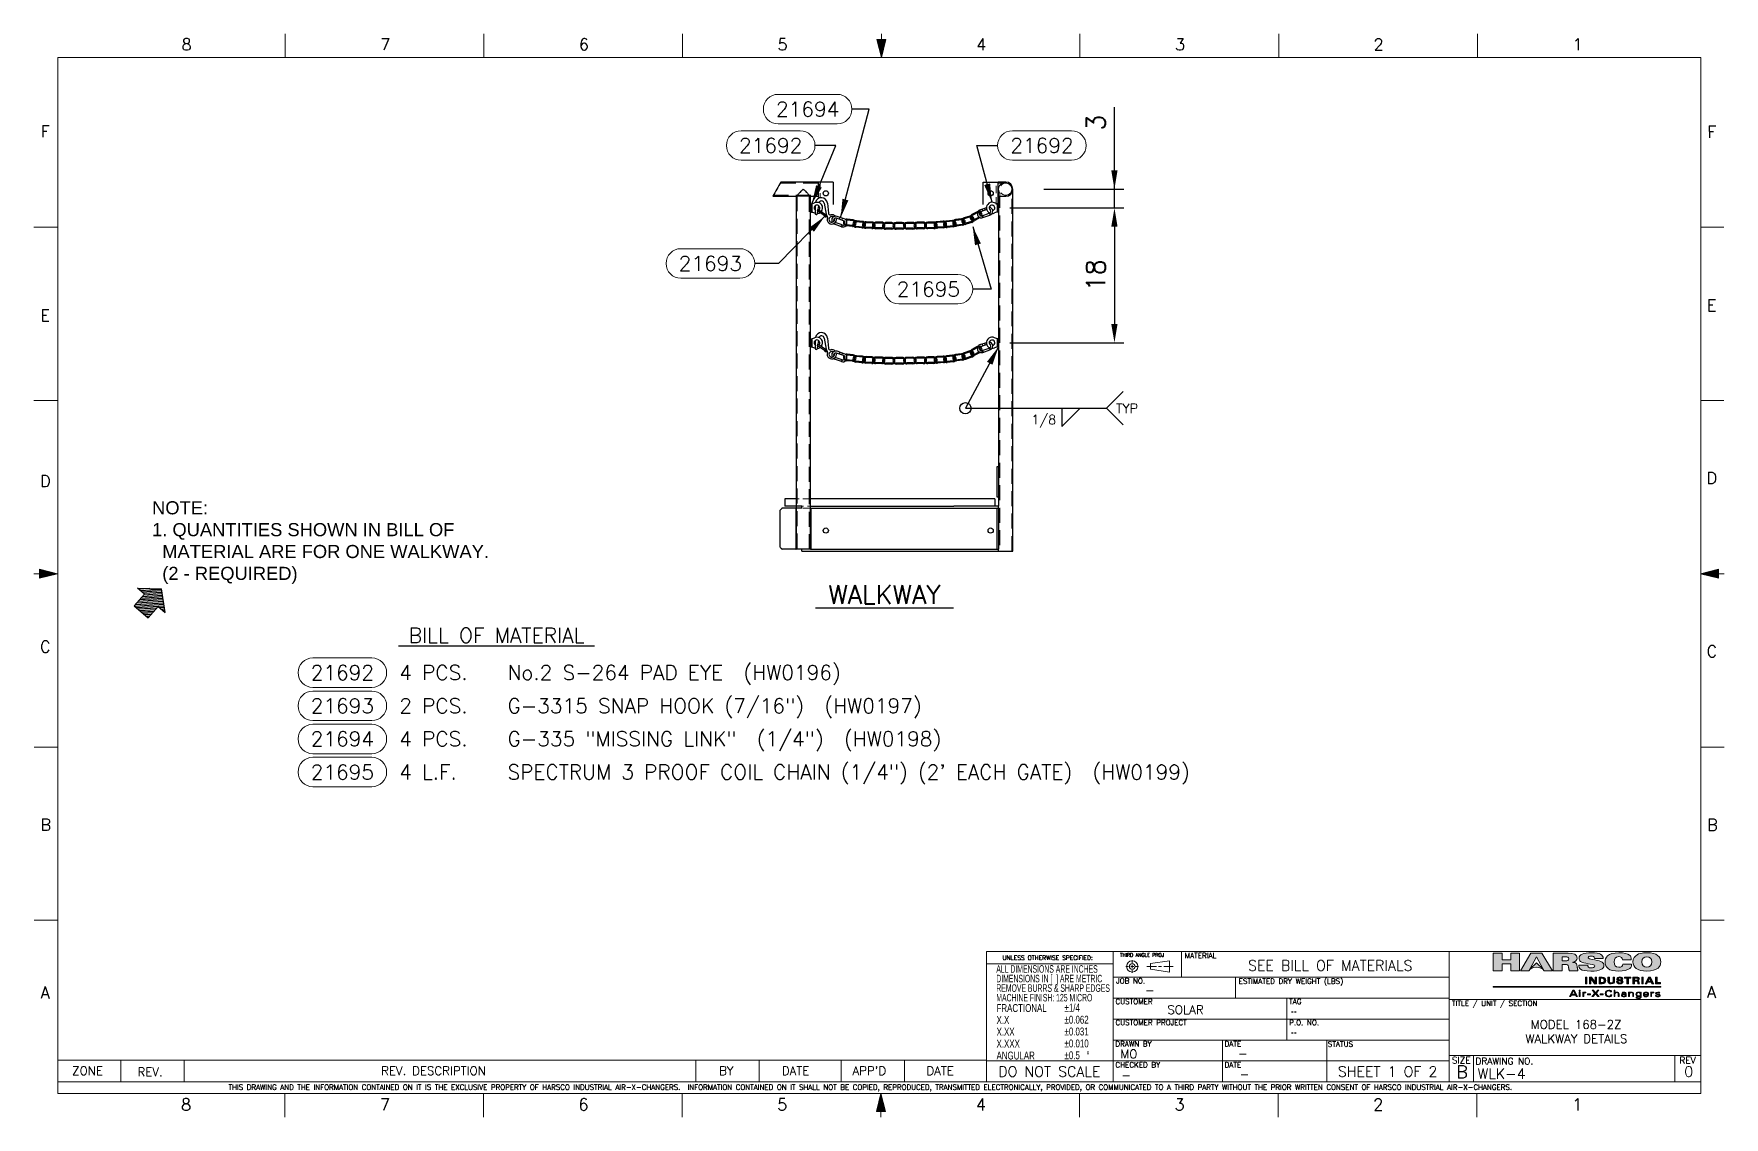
# Model space of a CAD drawing. Extents: x 47 to 273, y 294 to 439.
import ezdxf
from ezdxf.enums import TextEntityAlignment as Align

# ---------------------------------------------------------------- set-up
doc = ezdxf.new("R2010")
doc.units = 0
doc.header["$MEASUREMENT"] = 0
doc.linetypes.add('HIDDEN', pattern=[0.375, 0.25, -0.125])
doc.layers.get('0').update_dxf_attribs({"linetype": 'CONTINUOUS'})
doc.layers.get('Defpoints').update_dxf_attribs({"linetype": 'CONTINUOUS'})
for name, color, linetype in [('1', 4, 'CONTINUOUS'), ('4', 4, 'CONTINUOUS'), ('BORDER', 5, 'CONTINUOUS'), ('PRM', 1, 'CONTINUOUS'), ('str', 2, 'CONTINUOUS')]:
    doc.layers.add(name, color=color, linetype=linetype)
for name, color, linetype, lineweight in [('DIM', 1, 'CONTINUOUS', 15), ('HIDDEN', 3, 'HIDDEN', 9), ('OBJECT', 4, 'CONTINUOUS', 30), ('TEXT', 21, 'CONTINUOUS', 15), ('text2', 41, 'CONTINUOUS', 30)]:
    doc.layers.add(name, color=color, linetype=linetype, lineweight=lineweight)
doc.styles.add('SLDTEXTSTYLE2', font='TXT', dxfattribs={"width": 0.546131})
doc.styles.add('SLDTEXTSTYLE3', font='TXT', dxfattribs={"width": 0.75})
doc.styles.add('SLDTEXTSTYLE6', font='TXT', dxfattribs={"width": 0.498595})
doc.styles.get("Standard").update_dxf_attribs({"font": 'simplex.shx'})
doc.dimstyles.get("Standard").update_dxf_attribs({"dimtxt": 0.18, "dimasz": 0.18, "dimexe": 0.18, "dimexo": 0.0625, "dimgap": 0.09, "dimtad": 0, "dimtih": 1, "dimtoh": 1, "dimdec": 4, "dimzin": 0, "dimdsep": 46, "dimtxsty": 'Standard', "dimcen": 0.09, "dimadec": 0, "dimazin": 0, "dimtfac": 1, "dimtdec": 4, "dimtofl": 0, "dimtmove": 0, "dimatfit": 3, "dimfxl": 1, "dimtolj": 1, "dimtzin": 0, "dimarcsym": 0})

msp = doc.modelspace()

# ---------------------------------------------------------------- texts
at = {"layer": 'OBJECT', "ltscale": 24}
for s, p in [('1/8', (180.0431, 386.80317)), ('TYP', (191.34748, 388.29719))]:
    msp.add_text(s, height=1.25, dxfattribs=at).set_placement(p)
at = {"layer": 'OBJECT'}
msp.add_text('%%U BILL OF MATERIAL ', height=1.983055, dxfattribs=at).set_placement((108.68408, 358.63608), align=Align.MIDDLE)
at = {"layer": 'text2', "ltscale": 24}
msp.add_text('%%U WALKWAY ', height=2.5, dxfattribs=at).set_placement((160.4656, 364.0795), align=Align.MIDDLE)
at = {"layer": 'text2', "ltscale": 24, "insert": (62.72078, 376.53609), "char_height": 1.75, "width": 50.573188, "attachment_point": 1}
msp.add_mtext('{\\fArial|b0|i0|c0|p34;NOTE:\\P1. QUANTITIES SHOWN IN BILL OF\\P  MATERIAL ARE FOR ONE WALKWAY.\\P  (2 - REQUIRED)}', dxfattribs=at)

# ---------------------------------------------------------------- blocks, each defined once
blk = doc.blocks.new('*X23')
at = {"color": 0}
for p, q in [((371.27, 212.18), (374.46, 215.36)), ((371.47, 212.02), (374.81, 215.36)), ((371.66, 211.85), (374.96, 215.15)), ((371.96, 213.21), (374.1, 215.36)), ((371.96, 213.56), (373.75, 215.36)), ((371.96, 213.92), (373.4, 215.36)), ((371.96, 214.27), (373.04, 215.36)), ((371.96, 214.62), (372.69, 215.36)), ((371.96, 214.98), (372.34, 215.36)), ((371.96, 215.33), (371.98, 215.36)), ((370.5, 212.82), (370.54, 212.86)), ((370.7, 212.66), (370.9, 212.86)), ((370.89, 212.5), (371.25, 212.86)), ((371.08, 212.34), (371.6, 212.86)), ((371.85, 211.69), (374.96, 214.8)), ((372.05, 211.53), (374.96, 214.44)), ((372.24, 211.37), (374.96, 214.09)), ((372.43, 211.21), (374.96, 213.74)), ((372.62, 211.05), (374.96, 213.38)), ((372.82, 210.89), (374.96, 213.03)), ((373.01, 210.73), (375.14, 212.86)), ((373.2, 210.57), (375.49, 212.86)), ((373.4, 210.41), (375.85, 212.86)), ((374.92, 211.58), (376.2, 212.86))]:
    blk.add_line(p, q, dxfattribs=at)
blk = doc.blocks.new('BULB')
for p, q in [((0.1251, 0.1251), (0.6255, 0.1251)), ((0.6255, -0.1251), (0.1251, -0.1251))]:
    blk.add_line(p, q)
for centre, start, end in [((0.1251, 0), 90, 270), ((0.6255, 0), 270, 90)]:
    blk.add_arc(centre, 0.1251, start, end)
blk.add_attdef('PCMK', text='', height=0.1251).set_placement((0.3753, 0), align=Align.MIDDLE)
blk = doc.blocks.new('*D27')
at = {"layer": 'Defpoints', "color": 0}
for p in [(180.47, 418.18), (191.14, 418.18), (175.94, 415.68)]:
    blk.add_point(p, dxfattribs=at)
at = {"layer": 'DIM', "lineweight": -2, "ltscale": 24}
for p, q in [((191.14, 418.18), (191.14, 429.13)), ((191.14, 420.68), (191.14, 423.18)), ((181.72, 418.18), (192.39, 418.18)), ((191.14, 415.68), (191.14, 418.18)), ((177.19, 415.68), (192.39, 415.68)), ((191.14, 413.18), (191.14, 410.68))]:
    blk.add_line(p, q, dxfattribs=at)
at = {"layer": 'DIM'}
for points in [[(190.72, 420.68), (191.55, 420.68), (191.14, 418.18)], [(191.55, 413.18), (190.72, 413.18), (191.14, 415.68)]]:
    blk.add_solid(points, dxfattribs=at)
at = {"layer": 'DIM', "ltscale": 24, "insert": (188.64, 427.05), "char_height": 2.5, "attachment_point": 5, "rotation": 90}
blk.add_mtext('\\A1;3', dxfattribs=at)
blk = doc.blocks.new('*D28')
at = {"layer": 'Defpoints', "color": 0}
for p in [(175.94, 415.68), (175.94, 397.68), (191.14, 397.68)]:
    blk.add_point(p, dxfattribs=at)
at = {"layer": 'DIM', "lineweight": -2, "ltscale": 24}
for p, q in [((177.19, 415.68), (192.39, 415.68)), ((191.14, 413.18), (191.14, 400.18)), ((177.19, 397.68), (192.39, 397.68))]:
    blk.add_line(p, q, dxfattribs=at)
at = {"layer": 'DIM'}
for points in [[(191.55, 413.18), (190.72, 413.18), (191.14, 415.68)], [(190.72, 400.18), (191.55, 400.18), (191.14, 397.68)]]:
    blk.add_solid(points, dxfattribs=at)
at = {"layer": 'DIM', "ltscale": 24, "insert": (188.64, 406.68), "char_height": 2.5, "attachment_point": 5, "rotation": 90}
blk.add_mtext('\\A1;18', dxfattribs=at)
blk = doc.blocks.new('BOM')
for p, q in [((-0.083, 0.246), (0.417, 0.246)), ((0.417, -0.004), (-0.083, -0.004))]:
    blk.add_line(p, q)
for centre, start, end in [((-0.083, 0.121), 90, 270), ((0.417, 0.121), 270, 90)]:
    blk.add_arc(centre, 0.125, start, end)
blk.add_attdef('PCMK', text='', height=0.125).set_placement((0.167, 0.121), align=Align.MIDDLE)
for tag, p in [('QTYMTL', (0.649, 0.059)), ('SIZE', (1.566, 0.059))]:
    blk.add_attdef(tag, p, '', height=0.125)
blk = doc.blocks.new('Block7')
at = {"color": 7, "linetype": 'Continuous', "lineweight": 0}
for p, q in [((0.027, 0.062), (0, 0.062)), ((0.077, 0.062), (0.047, 0.062)), ((0.062, 0.125), (0.062, 0.098)), ((0.062, 0.077), (0.062, 0.047)), ((0.062, 0.027), (0.062, 0)), ((0.125, 0.062), (0.098, 0.062)), ((0.208, 0.062), (0.302, 0.062)), ((0.244, 0.09), (0.431, 0.118)), ((0.244, 0.09), (0.244, 0.034)), ((0.244, 0.034), (0.431, 0.007)), ((0.353, 0.062), (0.323, 0.062)), ((0.374, 0.062), (0.468, 0.062)), ((0.431, 0.118), (0.431, 0.007))]:
    blk.add_line(p, q, dxfattribs=at)
for radius in [0.0557, 0.0279]:
    blk.add_circle((0.062, 0.062), radius, dxfattribs=at)
blk = doc.blocks.new('SW_NOTE_0')
at = {"color": 0, "linetype": 'Continuous', "lineweight": 0, "char_height": 0.07434, "attachment_point": 1, "style": 'SLDTEXTSTYLE2'}
for s, insert in [('ALL DIMENSIONS ARE INCHES', (0, 0.096)), ('DIMENSIONS IN [  ] ARE METRIC', (0, 0.001)), ('REMOVE BURRS & SHARP EDGES', (0, -0.093)), ('MACHINE FINISH: 125 MICRO', (0, -0.188))]:
    blk.add_mtext(s, dxfattribs=dict(at, insert=insert))
blk = doc.blocks.new('SW_NOTE_2')
at = {"color": 0, "linetype": 'Continuous', "lineweight": 0, "char_height": 0.0781, "attachment_point": 1, "style": 'SLDTEXTSTYLE3'}
for s, insert in [('FRACTIONAL', (0, 0.101)), ('X.X', (0, -0.017)), ('X.XX', (0, -0.134)), ('X.XXX', (0, -0.252)), ('ANGULAR', (0, -0.369))]:
    blk.add_mtext(s, dxfattribs=dict(at, insert=insert))
blk = doc.blocks.new('OY4536')
at = {"color": 0, "linetype": 'Continuous', "lineweight": 0}
for p, q in [((10.756, 0.387), (0, 0.387)), ((0.732, 0.387), (0.732, 0.136)), ((1.463, 0.387), (1.463, 0.136)), ((7.39, 0.387), (7.39, 0.136)), ((8.122, 0.387), (8.122, 0.136)), ((9.073, 0.387), (9.073, 0.136)), ((9.805, 0.387), (9.805, 0.136))]:
    blk.add_line(p, q, dxfattribs=at)
at = {"color": 7}
for tag, p in [('ZONE', (0.346, 0.215)), ('REV.', (1.07, 0.201)), ('REV. DESCRIPTION', (4.351, 0.215)), ('BY', (7.742, 0.215)), ('DATE', (8.544, 0.215)), ("APP'D", (9.398, 0.215)), ('DATE', (10.218, 0.215))]:
    blk.add_attdef(tag, text='', height=0.1, dxfattribs=at).set_placement(p, align=Align.CENTER)
blk = doc.blocks.new('SW_NOTE_1_STR')
at = {"color": 0, "linetype": 'Continuous', "lineweight": 0, "char_height": 0.0781, "attachment_point": 1, "style": 'SLDTEXTSTYLE3'}
for s, insert in [('{%%p1/4}', (0, 0.101)), ('±0.062', (0, -0.017)), ('±0.031', (0, -0.134)), ('±0.010', (0, -0.252)), ('±0.5', (0, -0.369)), ('%%d', (0.217, -0.369))]:
    blk.add_mtext(s, dxfattribs=dict(at, insert=insert))
blk = doc.blocks.new('I10488', base_point=(19.663, 0.962))
at = {"color": 7}
for tag, p, height in [('JOB', (20.562, 0.642), 0.1), ('WEIGHT', (23.256, 0.659), 0.1), ('CUSTOMER', (20.82, 0.415), 0.1), ('BY', (20.276, -0.096), 0.1), ('DATE', (21.638, -0.092), 0.1), ('CHKD', (20.289, -0.344), 0.1), ('CHKDATE', (21.659, -0.333), 0.1), ('DWG', (24.413, -0.337), 0.12)]:
    blk.add_attdef(tag, p, '', height=height, dxfattribs=at)
for tag, height, p in [('TITLE', 0.1, (25.553, 0.245)), ('TITLE', 0.1, (25.558, 0.08)), ('REV', 0.12, (26.857, -0.311))]:
    blk.add_attdef(tag, text='', height=height, dxfattribs=at).set_placement(p, align=Align.CENTER)
blk = doc.blocks.new('b-size border')
at = {"linetype": 'Continuous'}
for points in [[(9.537, 12), (9.485, 12.207), (9.588, 12.207)], [(-0.002, 6.02), (-0.209, 5.968), (-0.209, 6.072)], [(19.022, 6.02), (19.229, 6.072), (19.229, 5.968)], [(16.925, 1.424), (16.925, 1.625), (16.824, 1.625), (16.824, 1.551), (16.724, 1.551), (16.724, 1.625), (16.622, 1.625), (16.622, 1.424), (16.724, 1.424), (16.724, 1.502), (16.824, 1.502), (16.824, 1.424)], [(18.562, 1.239), (18.562, 1.232), (16.622, 1.232), (16.622, 1.239)], [(17.619, 1.198), (17.629, 1.198), (17.629, 1.188), (17.619, 1.188)], [(17.629, 1.175), (17.629, 1.123), (17.619, 1.123), (17.619, 1.175)], [(17.706, 1.273), (17.706, 1.349), (17.689, 1.349), (17.689, 1.273)], [(17.752, 1.273), (17.752, 1.332), (17.752, 1.332), (17.796, 1.273), (17.819, 1.273), (17.819, 1.349), (17.803, 1.349), (17.803, 1.291), (17.803, 1.291), (17.76, 1.349), (17.736, 1.349), (17.736, 1.273)], [(17.814, 1.162), (17.846, 1.198), (17.832, 1.198), (17.807, 1.168), (17.783, 1.198), (17.768, 1.198), (17.8, 1.162), (17.765, 1.123), (17.78, 1.123), (17.807, 1.155), (17.833, 1.123), (17.848, 1.123)], [(18.217, 1.337), (18.217, 1.349), (18.142, 1.349), (18.142, 1.337), (18.171, 1.337), (18.171, 1.273), (18.188, 1.273), (18.188, 1.337)], [(18.36, 1.273), (18.36, 1.349), (18.343, 1.349), (18.343, 1.273)], [(18.519, 1.286), (18.519, 1.349), (18.502, 1.349), (18.502, 1.273), (18.56, 1.273), (18.56, 1.286)], [(17.748, 1.146), (17.748, 1.155), (17.713, 1.155), (17.713, 1.146)], [(17.895, 1.146), (17.895, 1.155), (17.86, 1.155), (17.86, 1.146)], [(9.48, -0.207), (9.584, -0.207), (9.532, 0)]]:
    blk.add_hatch(color=256, dxfattribs=at).paths.add_polyline_path(points, flags=0)
h = blk.add_hatch(color=256, dxfattribs=at)
edge = h.paths.add_edge_path(flags=0)
edge.add_spline(control_points=[(17.21, 1.424), (17.21, 1.424), (17.307, 1.424), (17.307, 1.424)], knot_values=[1.268893, 1.268893, 1.268893, 1.268893, 2.537709, 2.537709, 2.537709, 2.537709], weights=[1, 1, 1, 1], degree=3, periodic=0)
edge.add_spline(control_points=[(17.307, 1.424), (17.307, 1.424), (17.185, 1.625), (17.185, 1.625)], knot_values=[2.537755, 2.537755, 2.537755, 2.537755, 3.806575, 3.806575, 3.806575, 3.806575], weights=[1, 1, 1, 1], degree=3, periodic=0)
edge.add_spline(control_points=[(17.185, 1.625), (17.185, 1.625), (17.058, 1.625), (17.058, 1.625)], knot_values=[3.806621, 3.806621, 3.806621, 3.806621, 5.075441, 5.075441, 5.075441, 5.075441], weights=[1, 1, 1, 1], degree=3, periodic=0)
edge.add_spline(control_points=[(17.058, 1.625), (17.058, 1.625), (16.936, 1.424), (16.936, 1.424)], knot_values=[5.075487, 5.075487, 5.075487, 5.075487, 6.344307, 6.344307, 6.344307, 6.344307], weights=[1, 1, 1, 1], degree=3, periodic=0)
edge.add_spline(control_points=[(16.936, 1.424), (16.936, 1.424), (17.033, 1.424), (17.033, 1.424)], knot_values=[6.344353, 6.344353, 6.344353, 6.344353, 7.613169, 7.613169, 7.613169, 7.613169], weights=[1, 1, 1, 1], degree=3, periodic=0)
edge.add_spline(control_points=[(17.033, 1.424), (17.05, 1.448), (17.083, 1.464), (17.122, 1.464)], knot_values=[7.613196, 7.613196, 7.613196, 7.613196, 8.882062, 8.882062, 8.882062, 8.882062], weights=[1, 1, 1, 1], degree=3, periodic=0)
edge.add_spline(control_points=[(17.122, 1.464), (17.16, 1.464), (17.194, 1.448), (17.21, 1.424)], knot_values=[0, 0, 0, 0, 1.268866, 1.268866, 1.268866, 1.268866], weights=[1, 1, 1, 1], degree=3, periodic=0)
h.paths.add_polyline_path([(17.122, 1.516), (17.044, 1.443), (17.122, 1.583), (17.199, 1.442)], flags=0)
h = blk.add_hatch(color=256, dxfattribs=at)
edge = h.paths.add_edge_path(flags=0)
edge.add_spline(control_points=[(17.543, 1.519), (17.543, 1.519), (17.543, 1.521), (17.543, 1.522)], knot_values=[4.052754, 4.052754, 4.052754, 4.052754, 5.075253, 5.075253, 5.075253, 5.075253], weights=[1, 1, 1, 1], degree=3, periodic=0)
edge.add_spline(control_points=[(17.543, 1.522), (17.573, 1.527), (17.595, 1.543), (17.595, 1.57), (17.595, 1.614), (17.555, 1.625), (17.489, 1.625)], knot_values=[1.268866, 1.268866, 1.268866, 1.268866, 2.537732, 2.537732, 2.537732, 3.806598, 3.806598, 3.806598, 3.806598], weights=[1, 1, 1, 1, 1, 1, 1], degree=3, periodic=0)
edge.add_spline(control_points=[(17.489, 1.625), (17.318, 1.625), (17.318, 1.625)], knot_values=[0, 0, 0, 1.268866, 1.268866, 1.268866], weights=[1, 1, 1], degree=2, periodic=0)
edge.add_spline(control_points=[(17.318, 1.625), (17.318, 1.625), (17.318, 1.424), (17.318, 1.424)], knot_values=[15.226415, 15.226415, 15.226415, 15.226415, 16.495235, 16.495235, 16.495235, 16.495235], weights=[1, 1, 1, 1], degree=3, periodic=0)
edge.add_spline(control_points=[(17.318, 1.424), (17.318, 1.424), (17.419, 1.424), (17.419, 1.424)], knot_values=[13.957549, 13.957549, 13.957549, 13.957549, 15.226369, 15.226369, 15.226369, 15.226369], weights=[1, 1, 1, 1], degree=3, periodic=0)
edge.add_spline(control_points=[(17.419, 1.424), (17.419, 1.424), (17.419, 1.497), (17.419, 1.497)], knot_values=[12.688706, 12.688706, 12.688706, 12.688706, 13.957503, 13.957503, 13.957503, 13.957503], weights=[1, 1, 1, 1], degree=3, periodic=0)
edge.add_spline(control_points=[(17.419, 1.497), (17.419, 1.497), (17.45, 1.497)], knot_values=[0, 0, 0, 1.268866, 1.268866, 1.268866], weights=[1, 1, 1], degree=2, periodic=0)
edge.add_spline(control_points=[(17.45, 1.497), (17.484, 1.497), (17.489, 1.494), (17.493, 1.469)], knot_values=[10.150928, 10.150928, 10.150928, 10.150928, 11.419794, 11.419794, 11.419794, 11.419794], weights=[1, 1, 1, 1], degree=3, periodic=0)
edge.add_spline(control_points=[(17.493, 1.469), (17.502, 1.424), (17.502, 1.424)], knot_values=[0, 0, 0, 1.268866, 1.268866, 1.268866], weights=[1, 1, 1], degree=2, periodic=0)
edge.add_spline(control_points=[(17.502, 1.424), (17.502, 1.424), (17.603, 1.424), (17.603, 1.424)], knot_values=[7.613219, 7.613219, 7.613219, 7.613219, 8.882039, 8.882039, 8.882039, 8.882039], weights=[1, 1, 1, 1], degree=3, periodic=0)
edge.add_spline(control_points=[(17.603, 1.424), (17.603, 1.424), (17.59, 1.492)], knot_values=[0, 0, 0, 1.268866, 1.268866, 1.268866], weights=[1, 1, 1], degree=2, periodic=0)
edge.add_spline(control_points=[(17.59, 1.492), (17.586, 1.512), (17.567, 1.519), (17.543, 1.519)], knot_values=[5.075464, 5.075464, 5.075464, 5.075464, 6.34433, 6.34433, 6.34433, 6.34433], weights=[1, 1, 1, 1], degree=3, periodic=0)
edge = h.paths.add_edge_path(flags=0)
edge.add_spline(control_points=[(17.419, 1.536), (17.419, 1.536), (17.419, 1.585), (17.419, 1.585)], knot_values=[5.07551, 5.07551, 5.07551, 5.07551, 6.344284, 6.344284, 6.344284, 6.344284], weights=[1, 1, 1, 1], degree=3, periodic=0)
edge.add_spline(control_points=[(17.419, 1.585), (17.419, 1.585), (17.456, 1.585)], knot_values=[0, 0, 0, 1.268866, 1.268866, 1.268866], weights=[1, 1, 1], degree=2, periodic=0)
edge.add_spline(control_points=[(17.456, 1.585), (17.481, 1.585), (17.496, 1.578), (17.496, 1.561), (17.496, 1.542), (17.479, 1.536), (17.458, 1.536)], knot_values=[1.268866, 1.268866, 1.268866, 1.268866, 2.537732, 2.537732, 2.537732, 3.806598, 3.806598, 3.806598, 3.806598], weights=[1, 1, 1, 1, 1, 1, 1], degree=3, periodic=0)
edge.add_spline(control_points=[(17.458, 1.536), (17.419, 1.536), (17.419, 1.536)], knot_values=[0, 0, 0, 1.268866, 1.268866, 1.268866], weights=[1, 1, 1], degree=2, periodic=0)
h = blk.add_hatch(color=256, dxfattribs=at)
edge = h.paths.add_edge_path(flags=0)
edge.add_spline(control_points=[(17.613, 1.489), (17.615, 1.452), (17.622, 1.419), (17.752, 1.419), (17.862, 1.419), (17.904, 1.445), (17.904, 1.484), (17.904, 1.504), (17.894, 1.515), (17.885, 1.522)], knot_values=[17.764124, 17.764124, 17.764124, 17.764124, 19.03299, 19.03299, 19.03299, 20.301856, 20.301856, 20.301856, 21.570722, 21.570722, 21.570722, 21.570722], weights=[1, 1, 1, 1, 1, 1, 1, 1, 1, 1], degree=3, periodic=0)
edge.add_spline(control_points=[(17.885, 1.522), (17.853, 1.546), (17.742, 1.555), (17.726, 1.567)], knot_values=[16.495258, 16.495258, 16.495258, 16.495258, 17.764124, 17.764124, 17.764124, 17.764124], weights=[1, 1, 1, 1], degree=3, periodic=0)
edge.add_spline(control_points=[(17.726, 1.567), (17.723, 1.569), (17.722, 1.573), (17.722, 1.576), (17.722, 1.587), (17.733, 1.593), (17.754, 1.593), (17.767, 1.593), (17.777, 1.592), (17.784, 1.588)], knot_values=[12.68866, 12.68866, 12.68866, 12.68866, 13.957526, 13.957526, 13.957526, 15.226392, 15.226392, 15.226392, 16.495258, 16.495258, 16.495258, 16.495258], weights=[1, 1, 1, 1, 1, 1, 1, 1, 1, 1], degree=3, periodic=0)
edge.add_spline(control_points=[(17.784, 1.588), (17.791, 1.583), (17.796, 1.577), (17.796, 1.565)], knot_values=[11.419794, 11.419794, 11.419794, 11.419794, 12.68866, 12.68866, 12.68866, 12.68866], weights=[1, 1, 1, 1], degree=3, periodic=0)
edge.add_spline(control_points=[(17.796, 1.565), (17.796, 1.565), (17.896, 1.565), (17.896, 1.565)], knot_values=[10.150959, 10.150959, 10.150959, 10.150959, 11.419768, 11.419768, 11.419768, 11.419768], weights=[1, 1, 1, 1], degree=3, periodic=0)
edge.add_spline(control_points=[(17.896, 1.565), (17.894, 1.607), (17.863, 1.631), (17.761, 1.631), (17.665, 1.631), (17.616, 1.611), (17.616, 1.567), (17.616, 1.555), (17.62, 1.541), (17.633, 1.532)], knot_values=[6.34433, 6.34433, 6.34433, 6.34433, 7.613196, 7.613196, 7.613196, 8.882062, 8.882062, 8.882062, 10.150928, 10.150928, 10.150928, 10.150928], weights=[1, 1, 1, 1, 1, 1, 1, 1, 1, 1], degree=3, periodic=0)
edge.add_spline(control_points=[(17.633, 1.532), (17.666, 1.508), (17.781, 1.499), (17.794, 1.486)], knot_values=[5.075464, 5.075464, 5.075464, 5.075464, 6.34433, 6.34433, 6.34433, 6.34433], weights=[1, 1, 1, 1], degree=3, periodic=0)
edge.add_spline(control_points=[(17.794, 1.486), (17.797, 1.483), (17.799, 1.48), (17.799, 1.477), (17.799, 1.46), (17.776, 1.456), (17.755, 1.456), (17.742, 1.456), (17.733, 1.459), (17.726, 1.464)], knot_values=[1.268866, 1.268866, 1.268866, 1.268866, 2.537732, 2.537732, 2.537732, 3.806598, 3.806598, 3.806598, 5.075464, 5.075464, 5.075464, 5.075464], weights=[1, 1, 1, 1, 1, 1, 1, 1, 1, 1], degree=3, periodic=0)
edge.add_spline(control_points=[(17.726, 1.464), (17.72, 1.47), (17.717, 1.478), (17.717, 1.489)], knot_values=[0, 0, 0, 0, 1.268866, 1.268866, 1.268866, 1.268866], weights=[1, 1, 1, 1], degree=3, periodic=0)
edge.add_spline(control_points=[(17.717, 1.489), (17.717, 1.489), (17.613, 1.489), (17.613, 1.489)], knot_values=[21.57076, 21.57076, 21.57076, 21.57076, 22.839563, 22.839563, 22.839563, 22.839563], weights=[1, 1, 1, 1], degree=3, periodic=0)
h = blk.add_hatch(color=256, dxfattribs=at)
edge = h.paths.add_edge_path(flags=0)
edge.add_spline(control_points=[(18.225, 1.501), (18.225, 1.501), (18.122, 1.501), (18.122, 1.501)], knot_values=[5.07549, 5.07549, 5.07549, 5.07549, 6.344293, 6.344293, 6.344293, 6.344293], weights=[1, 1, 1, 1], degree=3, periodic=0)
edge.add_spline(control_points=[(18.122, 1.501), (18.121, 1.475), (18.106, 1.463), (18.075, 1.463), (18.036, 1.463), (18.023, 1.491), (18.023, 1.525), (18.023, 1.558), (18.036, 1.587), (18.075, 1.587), (18.103, 1.587), (18.115, 1.575), (18.118, 1.551)], knot_values=[0, 0, 0, 0, 1.268866, 1.268866, 1.268866, 2.537732, 2.537732, 2.537732, 3.806598, 3.806598, 3.806598, 5.075464, 5.075464, 5.075464, 5.075464], weights=[1, 1, 1, 1, 1, 1, 1, 1, 1, 1, 1, 1, 1], degree=3, periodic=0)
edge.add_spline(control_points=[(18.118, 1.551), (18.118, 1.551), (18.221, 1.551), (18.221, 1.551)], knot_values=[13.957559, 13.957559, 13.957559, 13.957559, 15.226367, 15.226367, 15.226367, 15.226367], weights=[1, 1, 1, 1], degree=3, periodic=0)
edge.add_spline(control_points=[(18.221, 1.551), (18.221, 1.58), (18.216, 1.592), (18.201, 1.604)], knot_values=[12.68866, 12.68866, 12.68866, 12.68866, 13.957526, 13.957526, 13.957526, 13.957526], weights=[1, 1, 1, 1], degree=3, periodic=0)
edge.add_spline(control_points=[(18.201, 1.604), (18.18, 1.621), (18.138, 1.631), (18.078, 1.631), (17.943, 1.631), (17.917, 1.572), (17.917, 1.525), (17.917, 1.46), (17.957, 1.419), (18.078, 1.419), (18.129, 1.419), (18.177, 1.428), (18.204, 1.45)], knot_values=[7.613196, 7.613196, 7.613196, 7.613196, 8.882062, 8.882062, 8.882062, 10.150928, 10.150928, 10.150928, 11.419794, 11.419794, 11.419794, 12.68866, 12.68866, 12.68866, 12.68866], weights=[1, 1, 1, 1, 1, 1, 1, 1, 1, 1, 1, 1, 1], degree=3, periodic=0)
edge.add_spline(control_points=[(18.204, 1.45), (18.222, 1.465), (18.225, 1.483), (18.225, 1.501)], knot_values=[6.34433, 6.34433, 6.34433, 6.34433, 7.613196, 7.613196, 7.613196, 7.613196], weights=[1, 1, 1, 1], degree=3, periodic=0)
h = blk.add_hatch(color=256, dxfattribs=at)
edge = h.paths.add_edge_path(flags=0)
edge.add_spline(control_points=[(18.287, 1.608), (18.259, 1.592), (18.24, 1.564), (18.24, 1.525), (18.24, 1.465), (18.284, 1.419), (18.401, 1.419), (18.463, 1.419), (18.505, 1.433), (18.531, 1.454)], knot_values=[0, 0, 0, 0, 1.268866, 1.268866, 1.268866, 2.537732, 2.537732, 2.537732, 3.806598, 3.806598, 3.806598, 3.806598], weights=[1, 1, 1, 1, 1, 1, 1, 1, 1, 1], degree=3, periodic=0)
edge.add_spline(control_points=[(18.531, 1.454), (18.551, 1.47), (18.562, 1.494), (18.562, 1.525), (18.562, 1.585), (18.519, 1.631), (18.401, 1.631), (18.339, 1.631), (18.31, 1.622), (18.287, 1.608)], knot_values=[3.806598, 3.806598, 3.806598, 3.806598, 5.075464, 5.075464, 5.075464, 6.34433, 6.34433, 6.34433, 7.613196, 7.613196, 7.613196, 7.613196], weights=[1, 1, 1, 1, 1, 1, 1, 1, 1, 1], degree=3, periodic=0)
edge = h.paths.add_edge_path(flags=0)
edge.add_spline(control_points=[(18.401, 1.465), (18.368, 1.465), (18.344, 1.484), (18.344, 1.525), (18.344, 1.566), (18.368, 1.585), (18.401, 1.585)], knot_values=[0, 0, 0, 0, 1.268866, 1.268866, 1.268866, 2.537732, 2.537732, 2.537732, 2.537732], weights=[1, 1, 1, 1, 1, 1, 1], degree=3, periodic=0)
edge.add_spline(control_points=[(18.401, 1.585), (18.435, 1.585), (18.459, 1.566), (18.459, 1.525), (18.459, 1.484), (18.435, 1.465), (18.401, 1.465)], knot_values=[2.537732, 2.537732, 2.537732, 2.537732, 3.806598, 3.806598, 3.806598, 5.075464, 5.075464, 5.075464, 5.075464], weights=[1, 1, 1, 1, 1, 1, 1], degree=3, periodic=0)
h = blk.add_hatch(color=256, dxfattribs=at)
h.paths.add_polyline_path([(17.597, 1.123), (17.558, 1.198), (17.545, 1.198), (17.506, 1.123), (17.519, 1.123), (17.528, 1.142), (17.575, 1.142), (17.584, 1.123)], flags=0)
h.paths.add_polyline_path([(17.552, 1.189), (17.571, 1.151), (17.533, 1.151)], flags=0)
h = blk.add_hatch(color=256, dxfattribs=at)
edge = h.paths.add_edge_path(flags=0)
edge.add_spline(control_points=[(17.694, 1.167), (17.692, 1.167), (17.691, 1.167), (17.689, 1.167), (17.677, 1.167), (17.67, 1.159), (17.67, 1.148)], knot_values=[8.882062, 8.882062, 8.882062, 8.882062, 10.150928, 10.150928, 10.150928, 11.419794, 11.419794, 11.419794, 11.419794], weights=[1, 1, 1, 1, 1, 1, 1], degree=3, periodic=0)
edge.add_line((17.67, 1.148), (17.67, 1.123))
edge.add_spline(control_points=[(17.67, 1.123), (17.67, 1.123), (17.66, 1.123), (17.66, 1.123)], knot_values=[12.688706, 12.688706, 12.688706, 12.688706, 13.957481, 13.957481, 13.957481, 13.957481], weights=[1, 1, 1, 1], degree=3, periodic=0)
edge.add_line((17.66, 1.123), (17.66, 1.163))
edge.add_spline(control_points=[(17.66, 1.163), (17.66, 1.167), (17.659, 1.171), (17.659, 1.175)], knot_values=[0, 0, 0, 0, 1.268866, 1.268866, 1.268866, 1.268866], weights=[1, 1, 1, 1], degree=3, periodic=0)
edge.add_line((17.659, 1.175), (17.669, 1.175))
edge.add_spline(control_points=[(17.669, 1.175), (17.669, 1.172), (17.669, 1.168), (17.669, 1.165)], knot_values=[2.537732, 2.537732, 2.537732, 2.537732, 3.806598, 3.806598, 3.806598, 3.806598], weights=[1, 1, 1, 1], degree=3, periodic=0)
edge.add_line((17.669, 1.165), (17.669, 1.165))
edge.add_spline(control_points=[(17.669, 1.165), (17.674, 1.173), (17.679, 1.176), (17.691, 1.176)], knot_values=[5.075464, 5.075464, 5.075464, 5.075464, 6.34433, 6.34433, 6.34433, 6.34433], weights=[1, 1, 1, 1], degree=3, periodic=0)
edge.add_line((17.691, 1.176), (17.694, 1.176))
edge.add_line((17.694, 1.176), (17.694, 1.167))
h = blk.add_hatch(color=256, dxfattribs=at)
edge = h.paths.add_edge_path(flags=0)
edge.add_spline(control_points=[(17.847, 1.273), (17.847, 1.273), (17.883, 1.273)], knot_values=[0, 0, 0, 1.268866, 1.268866, 1.268866], weights=[1, 1, 1], degree=2, periodic=0)
edge.add_spline(control_points=[(17.883, 1.273), (17.917, 1.273), (17.925, 1.296), (17.925, 1.31), (17.925, 1.332), (17.912, 1.349), (17.883, 1.349)], knot_values=[1.268866, 1.268866, 1.268866, 1.268866, 2.537732, 2.537732, 2.537732, 3.806598, 3.806598, 3.806598, 3.806598], weights=[1, 1, 1, 1, 1, 1, 1], degree=3, periodic=0)
edge.add_spline(control_points=[(17.883, 1.349), (17.847, 1.349), (17.847, 1.349)], knot_values=[0, 0, 0, 1.268866, 1.268866, 1.268866], weights=[1, 1, 1], degree=2, periodic=0)
edge.add_spline(control_points=[(17.847, 1.349), (17.847, 1.349), (17.847, 1.273), (17.847, 1.273)], knot_values=[5.07551, 5.07551, 5.07551, 5.07551, 6.344284, 6.344284, 6.344284, 6.344284], weights=[1, 1, 1, 1], degree=3, periodic=0)
edge = h.paths.add_edge_path(flags=0)
edge.add_spline(control_points=[(17.881, 1.337), (17.896, 1.337), (17.907, 1.329), (17.907, 1.312), (17.907, 1.302), (17.903, 1.286), (17.881, 1.286)], knot_values=[1.268866, 1.268866, 1.268866, 1.268866, 2.537732, 2.537732, 2.537732, 3.806598, 3.806598, 3.806598, 3.806598], weights=[1, 1, 1, 1, 1, 1, 1], degree=3, periodic=0)
edge.add_spline(control_points=[(17.881, 1.286), (17.864, 1.286), (17.864, 1.286)], knot_values=[0, 0, 0, 1.268866, 1.268866, 1.268866], weights=[1, 1, 1], degree=2, periodic=0)
edge.add_spline(control_points=[(17.864, 1.286), (17.864, 1.286), (17.864, 1.337), (17.864, 1.337)], knot_values=[5.07551, 5.07551, 5.07551, 5.07551, 6.344284, 6.344284, 6.344284, 6.344284], weights=[1, 1, 1, 1], degree=3, periodic=0)
edge.add_spline(control_points=[(17.864, 1.337), (17.864, 1.337), (17.881, 1.337)], knot_values=[0, 0, 0, 1.268866, 1.268866, 1.268866], weights=[1, 1, 1], degree=2, periodic=0)
h = blk.add_hatch(color=256, dxfattribs=at)
edge = h.paths.add_edge_path(flags=0)
edge.add_spline(control_points=[(17.995, 1.144), (17.992, 1.127), (17.976, 1.121), (17.958, 1.121), (17.931, 1.121), (17.918, 1.14), (17.918, 1.16), (17.918, 1.178), (17.929, 1.2), (17.961, 1.2), (17.979, 1.2), (17.993, 1.191), (17.993, 1.178)], knot_values=[0, 0, 0, 0, 1.268866, 1.268866, 1.268866, 2.537732, 2.537732, 2.537732, 3.806598, 3.806598, 3.806598, 5.075464, 5.075464, 5.075464, 5.075464], weights=[1, 1, 1, 1, 1, 1, 1, 1, 1, 1, 1, 1, 1], degree=3, periodic=0)
edge.add_line((17.993, 1.178), (17.981, 1.178))
edge.add_spline(control_points=[(17.981, 1.178), (17.979, 1.188), (17.971, 1.192), (17.96, 1.192), (17.943, 1.192), (17.93, 1.182), (17.93, 1.16), (17.93, 1.139), (17.943, 1.129), (17.96, 1.129), (17.97, 1.129), (17.981, 1.134), (17.982, 1.144)], knot_values=[6.34433, 6.34433, 6.34433, 6.34433, 7.613196, 7.613196, 7.613196, 8.882062, 8.882062, 8.882062, 10.150928, 10.150928, 10.150928, 11.419794, 11.419794, 11.419794, 11.419794], weights=[1, 1, 1, 1, 1, 1, 1, 1, 1, 1, 1, 1, 1], degree=3, periodic=0)
edge.add_line((17.982, 1.144), (17.995, 1.144))
h = blk.add_hatch(color=256, dxfattribs=at)
edge = h.paths.add_edge_path(flags=0)
edge.add_spline(control_points=[(18.009, 1.303), (18.009, 1.289), (18.001, 1.283), (17.988, 1.283), (17.975, 1.283), (17.967, 1.29), (17.967, 1.303)], knot_values=[2.537732, 2.537732, 2.537732, 2.537732, 3.806598, 3.806598, 3.806598, 5.075464, 5.075464, 5.075464, 5.075464], weights=[1, 1, 1, 1, 1, 1, 1], degree=3, periodic=0)
edge.add_spline(control_points=[(17.967, 1.303), (17.967, 1.349), (17.967, 1.349)], knot_values=[0, 0, 0, 1.268866, 1.268866, 1.268866], weights=[1, 1, 1], degree=2, periodic=0)
edge.add_spline(control_points=[(17.967, 1.349), (17.967, 1.349), (17.95, 1.349), (17.95, 1.349)], knot_values=[0.000046, 0.000046, 0.000046, 0.000046, 1.26882, 1.26882, 1.26882, 1.26882], weights=[1, 1, 1, 1], degree=3, periodic=0)
edge.add_spline(control_points=[(17.95, 1.349), (17.95, 1.349), (17.95, 1.3)], knot_values=[0, 0, 0, 1.268866, 1.268866, 1.268866], weights=[1, 1, 1], degree=2, periodic=0)
edge.add_spline(control_points=[(17.95, 1.3), (17.95, 1.281), (17.967, 1.271), (17.986, 1.271), (18.019, 1.271), (18.026, 1.286), (18.026, 1.303)], knot_values=[8.882062, 8.882062, 8.882062, 8.882062, 10.150928, 10.150928, 10.150928, 11.419794, 11.419794, 11.419794, 11.419794], weights=[1, 1, 1, 1, 1, 1, 1], degree=3, periodic=0)
edge.add_spline(control_points=[(18.026, 1.303), (18.026, 1.349), (18.026, 1.349)], knot_values=[0, 0, 0, 1.268866, 1.268866, 1.268866], weights=[1, 1, 1], degree=2, periodic=0)
edge.add_spline(control_points=[(18.026, 1.349), (18.026, 1.349), (18.009, 1.349), (18.009, 1.349)], knot_values=[6.344376, 6.344376, 6.344376, 6.344376, 7.61315, 7.61315, 7.61315, 7.61315], weights=[1, 1, 1, 1], degree=3, periodic=0)
edge.add_spline(control_points=[(18.009, 1.349), (18.009, 1.349), (18.009, 1.303)], knot_values=[0, 0, 0, 1.268866, 1.268866, 1.268866], weights=[1, 1, 1], degree=2, periodic=0)
h = blk.add_hatch(color=256, dxfattribs=at)
edge = h.paths.add_edge_path(flags=0)
edge.add_spline(control_points=[(18.08, 1.152), (18.08, 1.169), (18.069, 1.177), (18.054, 1.177), (18.045, 1.177), (18.037, 1.174), (18.032, 1.166)], knot_values=[3.806598, 3.806598, 3.806598, 3.806598, 5.075464, 5.075464, 5.075464, 6.34433, 6.34433, 6.34433, 6.34433], weights=[1, 1, 1, 1, 1, 1, 1], degree=3, periodic=0)
edge.add_line((18.032, 1.166), (18.032, 1.166))
edge.add_spline(control_points=[(18.032, 1.166), (18.032, 1.174), (18.032, 1.189), (18.032, 1.198)], knot_values=[1.586061, 1.586061, 1.586061, 1.586061, 2.250091, 2.250091, 2.250091, 2.250091], weights=[1, 1, 1, 1], degree=3, periodic=0)
edge.add_spline(control_points=[(18.032, 1.198), (18.029, 1.198), (18.025, 1.198), (18.022, 1.198)], knot_values=[0.451945, 0.451945, 0.451945, 0.451945, 0.747929, 0.747929, 0.747929, 0.747929], weights=[1, 1, 1, 1], degree=3, periodic=0)
edge.add_spline(control_points=[(18.022, 1.198), (18.022, 1.177), (18.022, 1.123), (18.022, 1.123)], knot_values=[15.226436, 15.226436, 15.226436, 15.226436, 16.256854, 16.256854, 16.256854, 16.256854], weights=[1, 1, 1, 1], degree=3, periodic=0)
edge.add_spline(control_points=[(18.022, 1.123), (18.025, 1.123), (18.029, 1.123), (18.032, 1.123)], knot_values=[14.40699, 14.40699, 14.40699, 14.40699, 14.740329, 14.740329, 14.740329, 14.740329], weights=[1, 1, 1, 1], degree=3, periodic=0)
edge.add_spline(control_points=[(18.032, 1.123), (18.032, 1.123), (18.032, 1.137), (18.032, 1.147)], knot_values=[13.118806, 13.118806, 13.118806, 13.118806, 13.957488, 13.957488, 13.957488, 13.957488], weights=[1, 1, 1, 1], degree=3, periodic=0)
edge.add_spline(control_points=[(18.032, 1.147), (18.032, 1.164), (18.043, 1.17), (18.053, 1.17), (18.063, 1.17), (18.07, 1.164), (18.07, 1.152)], knot_values=[10.150928, 10.150928, 10.150928, 10.150928, 11.419794, 11.419794, 11.419794, 12.68866, 12.68866, 12.68866, 12.68866], weights=[1, 1, 1, 1, 1, 1, 1], degree=3, periodic=0)
edge.add_spline(control_points=[(18.07, 1.152), (18.07, 1.14), (18.07, 1.123), (18.07, 1.123)], knot_values=[8.882101, 8.882101, 8.882101, 8.882101, 9.74353, 9.74353, 9.74353, 9.74353], weights=[1, 1, 1, 1], degree=3, periodic=0)
edge.add_spline(control_points=[(18.07, 1.123), (18.073, 1.123), (18.077, 1.123), (18.08, 1.123)], knot_values=[8.005468, 8.005468, 8.005468, 8.005468, 8.511143, 8.511143, 8.511143, 8.511143], weights=[1, 1, 1, 1], degree=3, periodic=0)
edge.add_spline(control_points=[(18.08, 1.123), (18.08, 1.123), (18.08, 1.139), (18.08, 1.152)], knot_values=[6.828644, 6.828644, 6.828644, 6.828644, 7.613159, 7.613159, 7.613159, 7.613159], weights=[1, 1, 1, 1], degree=3, periodic=0)
h = blk.add_hatch(color=256, dxfattribs=at)
edge = h.paths.add_edge_path(flags=0)
edge.add_spline(control_points=[(18.051, 1.297), (18.051, 1.281), (18.064, 1.271), (18.086, 1.271), (18.112, 1.271), (18.125, 1.281), (18.125, 1.296), (18.125, 1.304), (18.121, 1.315), (18.103, 1.317)], knot_values=[15.226392, 15.226392, 15.226392, 15.226392, 16.495258, 16.495258, 16.495258, 17.764124, 17.764124, 17.764124, 19.03299, 19.03299, 19.03299, 19.03299], weights=[1, 1, 1, 1, 1, 1, 1, 1, 1, 1], degree=3, periodic=0)
edge.add_line((18.103, 1.317), (18.082, 1.32))
edge.add_spline(control_points=[(18.082, 1.32), (18.075, 1.321), (18.071, 1.323), (18.071, 1.329), (18.071, 1.336), (18.079, 1.34), (18.086, 1.34), (18.097, 1.34), (18.104, 1.336), (18.105, 1.326)], knot_values=[10.150928, 10.150928, 10.150928, 10.150928, 11.419794, 11.419794, 11.419794, 12.68866, 12.68866, 12.68866, 13.957526, 13.957526, 13.957526, 13.957526], weights=[1, 1, 1, 1, 1, 1, 1, 1, 1, 1], degree=3, periodic=0)
edge.add_spline(control_points=[(18.105, 1.326), (18.105, 1.326), (18.122, 1.326), (18.122, 1.326)], knot_values=[8.882133, 8.882133, 8.882133, 8.882133, 10.150868, 10.150868, 10.150868, 10.150868], weights=[1, 1, 1, 1], degree=3, periodic=0)
edge.add_spline(control_points=[(18.122, 1.326), (18.121, 1.342), (18.109, 1.351), (18.087, 1.351), (18.07, 1.351), (18.053, 1.344), (18.053, 1.326), (18.053, 1.316), (18.06, 1.308), (18.08, 1.305)], knot_values=[5.075464, 5.075464, 5.075464, 5.075464, 6.34433, 6.34433, 6.34433, 7.613196, 7.613196, 7.613196, 8.882062, 8.882062, 8.882062, 8.882062], weights=[1, 1, 1, 1, 1, 1, 1, 1, 1, 1], degree=3, periodic=0)
edge.add_line((18.08, 1.305), (18.095, 1.303))
edge.add_spline(control_points=[(18.095, 1.303), (18.104, 1.302), (18.108, 1.3), (18.108, 1.294), (18.108, 1.289), (18.102, 1.283), (18.088, 1.283), (18.075, 1.283), (18.069, 1.288), (18.068, 1.297)], knot_values=[0, 0, 0, 0, 1.268866, 1.268866, 1.268866, 2.537732, 2.537732, 2.537732, 3.806598, 3.806598, 3.806598, 3.806598], weights=[1, 1, 1, 1, 1, 1, 1, 1, 1, 1], degree=3, periodic=0)
edge.add_spline(control_points=[(18.068, 1.297), (18.068, 1.297), (18.051, 1.297), (18.051, 1.297)], knot_values=[19.033044, 19.033044, 19.033044, 19.033044, 20.301798, 20.301798, 20.301798, 20.301798], weights=[1, 1, 1, 1], degree=3, periodic=0)
h = blk.add_hatch(color=256, dxfattribs=at)
edge = h.paths.add_edge_path(flags=0)
edge.add_spline(control_points=[(18.11, 1.161), (18.111, 1.174), (18.124, 1.177), (18.136, 1.177), (18.15, 1.177), (18.161, 1.172), (18.161, 1.158)], knot_values=[0, 0, 0, 0, 1.268866, 1.268866, 1.268866, 2.537732, 2.537732, 2.537732, 2.537732], weights=[1, 1, 1, 1, 1, 1, 1], degree=3, periodic=0)
edge.add_line((18.161, 1.158), (18.161, 1.133))
edge.add_spline(control_points=[(18.161, 1.133), (18.161, 1.129), (18.161, 1.125), (18.161, 1.123)], knot_values=[3.806598, 3.806598, 3.806598, 3.806598, 5.075464, 5.075464, 5.075464, 5.075464], weights=[1, 1, 1, 1], degree=3, periodic=0)
edge.add_line((18.161, 1.123), (18.152, 1.123))
edge.add_spline(control_points=[(18.152, 1.123), (18.151, 1.125), (18.151, 1.128), (18.151, 1.13)], knot_values=[6.34433, 6.34433, 6.34433, 6.34433, 7.613196, 7.613196, 7.613196, 7.613196], weights=[1, 1, 1, 1], degree=3, periodic=0)
edge.add_line((18.151, 1.13), (18.151, 1.13))
edge.add_spline(control_points=[(18.151, 1.13), (18.145, 1.122), (18.138, 1.121), (18.128, 1.121), (18.115, 1.121), (18.106, 1.128), (18.106, 1.138), (18.106, 1.149), (18.114, 1.155), (18.133, 1.155)], knot_values=[8.882062, 8.882062, 8.882062, 8.882062, 10.150928, 10.150928, 10.150928, 11.419794, 11.419794, 11.419794, 12.68866, 12.68866, 12.68866, 12.68866], weights=[1, 1, 1, 1, 1, 1, 1, 1, 1, 1], degree=3, periodic=0)
edge.add_spline(control_points=[(18.133, 1.155), (18.14, 1.155), (18.146, 1.155), (18.151, 1.155)], knot_values=[12.68866, 12.68866, 12.68866, 12.68866, 13.957526, 13.957526, 13.957526, 13.957526], weights=[1, 1, 1, 1], degree=3, periodic=0)
edge.add_line((18.151, 1.155), (18.151, 1.157))
edge.add_spline(control_points=[(18.151, 1.157), (18.151, 1.167), (18.144, 1.17), (18.134, 1.17), (18.127, 1.17), (18.121, 1.167), (18.12, 1.161)], knot_values=[15.226392, 15.226392, 15.226392, 15.226392, 16.495258, 16.495258, 16.495258, 17.764124, 17.764124, 17.764124, 17.764124], weights=[1, 1, 1, 1, 1, 1, 1], degree=3, periodic=0)
edge.add_line((18.12, 1.161), (18.11, 1.161))
edge = h.paths.add_edge_path(flags=0)
edge.add_line((18.151, 1.146), (18.151, 1.148))
edge.add_spline(control_points=[(18.151, 1.148), (18.147, 1.148), (18.142, 1.148), (18.134, 1.148)], knot_values=[0, 0, 0, 0, 1.268866, 1.268866, 1.268866, 1.268866], weights=[1, 1, 1, 1], degree=3, periodic=0)
edge.add_spline(control_points=[(18.134, 1.148), (18.124, 1.147), (18.117, 1.146), (18.117, 1.138), (18.117, 1.133), (18.121, 1.128), (18.131, 1.128), (18.144, 1.128), (18.151, 1.133), (18.151, 1.146)], knot_values=[1.268866, 1.268866, 1.268866, 1.268866, 2.537732, 2.537732, 2.537732, 3.806598, 3.806598, 3.806598, 5.075464, 5.075464, 5.075464, 5.075464], weights=[1, 1, 1, 1, 1, 1, 1, 1, 1, 1], degree=3, periodic=0)
h = blk.add_hatch(color=256, dxfattribs=at)
edge = h.paths.add_edge_path(flags=0)
edge.add_spline(control_points=[(18.19, 1.163), (18.19, 1.167), (18.189, 1.171), (18.189, 1.175)], knot_values=[0, 0, 0, 0, 1.268866, 1.268866, 1.268866, 1.268866], weights=[1, 1, 1, 1], degree=3, periodic=0)
edge.add_line((18.189, 1.175), (18.199, 1.175))
edge.add_spline(control_points=[(18.199, 1.175), (18.199, 1.172), (18.199, 1.169), (18.199, 1.166)], knot_values=[2.537732, 2.537732, 2.537732, 2.537732, 3.806598, 3.806598, 3.806598, 3.806598], weights=[1, 1, 1, 1], degree=3, periodic=0)
edge.add_line((18.199, 1.166), (18.199, 1.166))
edge.add_spline(control_points=[(18.199, 1.166), (18.205, 1.174), (18.213, 1.177), (18.222, 1.177), (18.237, 1.177), (18.248, 1.169), (18.248, 1.152)], knot_values=[5.075464, 5.075464, 5.075464, 5.075464, 6.34433, 6.34433, 6.34433, 7.613196, 7.613196, 7.613196, 7.613196], weights=[1, 1, 1, 1, 1, 1, 1], degree=3, periodic=0)
edge.add_line((18.248, 1.152), (18.248, 1.123))
edge.add_line((18.248, 1.123), (18.238, 1.123))
edge.add_line((18.238, 1.123), (18.238, 1.152))
edge.add_spline(control_points=[(18.238, 1.152), (18.238, 1.164), (18.231, 1.17), (18.221, 1.17), (18.211, 1.17), (18.2, 1.164), (18.2, 1.147)], knot_values=[11.419794, 11.419794, 11.419794, 11.419794, 12.68866, 12.68866, 12.68866, 13.957526, 13.957526, 13.957526, 13.957526], weights=[1, 1, 1, 1, 1, 1, 1], degree=3, periodic=0)
edge.add_line((18.2, 1.147), (18.2, 1.123))
edge.add_line((18.2, 1.123), (18.19, 1.123))
edge.add_line((18.19, 1.123), (18.19, 1.163))
h = blk.add_hatch(color=256, dxfattribs=at)
edge = h.paths.add_edge_path(flags=0)
edge.add_spline(control_points=[(18.293, 1.309), (18.293, 1.309), (18.293, 1.309), (18.293, 1.309)], knot_values=[4.408438, 4.408438, 4.408438, 4.408438, 4.662694, 4.662694, 4.662694, 4.662694], weights=[1, 1, 1, 1], degree=3, periodic=0)
edge.add_spline(control_points=[(18.293, 1.309), (18.304, 1.31), (18.314, 1.315), (18.314, 1.329), (18.314, 1.344), (18.301, 1.349), (18.284, 1.349)], knot_values=[1.268866, 1.268866, 1.268866, 1.268866, 2.537732, 2.537732, 2.537732, 3.806598, 3.806598, 3.806598, 3.806598], weights=[1, 1, 1, 1, 1, 1, 1], degree=3, periodic=0)
edge.add_spline(control_points=[(18.284, 1.349), (18.269, 1.349), (18.249, 1.349), (18.239, 1.349)], knot_values=[0.232322, 0.232322, 0.232322, 0.232322, 0.829189, 0.829189, 0.829189, 0.829189], weights=[1, 1, 1, 1], degree=3, periodic=0)
edge.add_spline(control_points=[(18.239, 1.349), (18.239, 1.332), (18.239, 1.29), (18.239, 1.273)], knot_values=[15.449857, 15.449857, 15.449857, 15.449857, 16.280504, 16.280504, 16.280504, 16.280504], weights=[1, 1, 1, 1], degree=3, periodic=0)
edge.add_spline(control_points=[(18.239, 1.273), (18.245, 1.273), (18.251, 1.273), (18.256, 1.273)], knot_values=[14.360463, 14.360463, 14.360463, 14.360463, 14.756043, 14.756043, 14.756043, 14.756043], weights=[1, 1, 1, 1], degree=3, periodic=0)
edge.add_spline(control_points=[(18.256, 1.273), (18.256, 1.281), (18.256, 1.296), (18.256, 1.303)], knot_values=[12.944852, 12.944852, 12.944852, 12.944852, 13.67012, 13.67012, 13.67012, 13.67012], weights=[1, 1, 1, 1], degree=3, periodic=0)
edge.add_spline(control_points=[(18.256, 1.303), (18.261, 1.303), (18.268, 1.303), (18.274, 1.303)], knot_values=[12.007296, 12.007296, 12.007296, 12.007296, 12.392461, 12.392461, 12.392461, 12.392461], weights=[1, 1, 1, 1], degree=3, periodic=0)
edge.add_spline(control_points=[(18.274, 1.303), (18.291, 1.303), (18.294, 1.3), (18.295, 1.285)], knot_values=[10.150928, 10.150928, 10.150928, 10.150928, 11.419712, 11.419712, 11.419712, 11.419712], weights=[1, 1, 1, 1], degree=3, periodic=0)
edge.add_spline(control_points=[(18.295, 1.285), (18.295, 1.281), (18.295, 1.276), (18.296, 1.273)], knot_values=[8.882062, 8.882062, 8.882062, 8.882062, 10.150928, 10.150928, 10.150928, 10.150928], weights=[1, 1, 1, 1], degree=3, periodic=0)
edge.add_spline(control_points=[(18.296, 1.273), (18.302, 1.273), (18.309, 1.273), (18.314, 1.273)], knot_values=[7.985257, 7.985257, 7.985257, 7.985257, 8.442388, 8.442388, 8.442388, 8.442388], weights=[1, 1, 1, 1], degree=3, periodic=0)
edge.add_spline(control_points=[(18.314, 1.273), (18.313, 1.276), (18.312, 1.28), (18.312, 1.286)], knot_values=[6.34433, 6.34433, 6.34433, 6.34433, 7.613196, 7.613196, 7.613196, 7.613196], weights=[1, 1, 1, 1], degree=3, periodic=0)
edge.add_spline(control_points=[(18.312, 1.286), (18.311, 1.3), (18.31, 1.308), (18.293, 1.309)], knot_values=[5.075464, 5.075464, 5.075464, 5.075464, 6.34433, 6.34433, 6.34433, 6.34433], weights=[1, 1, 1, 1], degree=3, periodic=0)
edge = h.paths.add_edge_path(flags=0)
edge.add_spline(control_points=[(18.256, 1.315), (18.256, 1.32), (18.256, 1.331), (18.256, 1.337)], knot_values=[5.370066, 5.370066, 5.370066, 5.370066, 6.114779, 6.114779, 6.114779, 6.114779], weights=[1, 1, 1, 1], degree=3, periodic=0)
edge.add_spline(control_points=[(18.256, 1.337), (18.262, 1.337), (18.271, 1.337), (18.279, 1.337)], knot_values=[4.320765, 4.320765, 4.320765, 4.320765, 4.777924, 4.777924, 4.777924, 4.777924], weights=[1, 1, 1, 1], degree=3, periodic=0)
edge.add_spline(control_points=[(18.279, 1.337), (18.288, 1.337), (18.296, 1.335), (18.296, 1.326), (18.296, 1.317), (18.288, 1.315), (18.278, 1.315)], knot_values=[1.268866, 1.268866, 1.268866, 1.268866, 2.537732, 2.537732, 2.537732, 3.806598, 3.806598, 3.806598, 3.806598], weights=[1, 1, 1, 1, 1, 1, 1], degree=3, periodic=0)
edge.add_spline(control_points=[(18.278, 1.315), (18.271, 1.315), (18.262, 1.315), (18.256, 1.315)], knot_values=[0.329334, 0.329334, 0.329334, 0.329334, 0.787459, 0.787459, 0.787459, 0.787459], weights=[1, 1, 1, 1], degree=3, periodic=0)
h = blk.add_hatch(color=256, dxfattribs=at)
edge = h.paths.add_edge_path(flags=0)
edge.add_spline(control_points=[(18.336, 1.13), (18.336, 1.109), (18.326, 1.101), (18.304, 1.101), (18.284, 1.101), (18.276, 1.107), (18.276, 1.119)], knot_values=[15.226392, 15.226392, 15.226392, 15.226392, 16.495258, 16.495258, 16.495258, 17.764124, 17.764124, 17.764124, 17.764124], weights=[1, 1, 1, 1, 1, 1, 1], degree=3, periodic=0)
edge.add_line((18.276, 1.119), (18.287, 1.119))
edge.add_spline(control_points=[(18.287, 1.119), (18.287, 1.113), (18.292, 1.108), (18.303, 1.108), (18.322, 1.108), (18.326, 1.117), (18.326, 1.129)], knot_values=[0, 0, 0, 0, 1.268866, 1.268866, 1.268866, 2.537732, 2.537732, 2.537732, 2.537732], weights=[1, 1, 1, 1, 1, 1, 1], degree=3, periodic=0)
edge.add_line((18.326, 1.129), (18.326, 1.133))
edge.add_spline(control_points=[(18.326, 1.133), (18.321, 1.126), (18.312, 1.124), (18.304, 1.124), (18.286, 1.124), (18.274, 1.134), (18.274, 1.15), (18.274, 1.166), (18.286, 1.177), (18.304, 1.177), (18.313, 1.177), (18.32, 1.174), (18.326, 1.168)], knot_values=[5.075464, 5.075464, 5.075464, 5.075464, 6.34433, 6.34433, 6.34433, 7.613196, 7.613196, 7.613196, 8.882062, 8.882062, 8.882062, 10.150928, 10.150928, 10.150928, 10.150928], weights=[1, 1, 1, 1, 1, 1, 1, 1, 1, 1, 1, 1, 1], degree=3, periodic=0)
edge.add_spline(control_points=[(18.326, 1.168), (18.326, 1.17), (18.326, 1.173), (18.327, 1.175)], knot_values=[10.150928, 10.150928, 10.150928, 10.150928, 11.419794, 11.419794, 11.419794, 11.419794], weights=[1, 1, 1, 1], degree=3, periodic=0)
edge.add_line((18.327, 1.175), (18.336, 1.175))
edge.add_spline(control_points=[(18.336, 1.175), (18.336, 1.172), (18.336, 1.169), (18.336, 1.165)], knot_values=[12.68866, 12.68866, 12.68866, 12.68866, 13.957526, 13.957526, 13.957526, 13.957526], weights=[1, 1, 1, 1], degree=3, periodic=0)
edge.add_line((18.336, 1.165), (18.336, 1.13))
edge = h.paths.add_edge_path(flags=0)
edge.add_spline(control_points=[(18.305, 1.17), (18.292, 1.17), (18.285, 1.162), (18.285, 1.151), (18.285, 1.139), (18.292, 1.131), (18.305, 1.131)], knot_values=[2.537732, 2.537732, 2.537732, 2.537732, 3.806598, 3.806598, 3.806598, 5.075464, 5.075464, 5.075464, 5.075464], weights=[1, 1, 1, 1, 1, 1, 1], degree=3, periodic=0)
edge.add_spline(control_points=[(18.305, 1.131), (18.319, 1.131), (18.326, 1.139), (18.326, 1.151), (18.326, 1.162), (18.319, 1.17), (18.305, 1.17)], knot_values=[0, 0, 0, 0, 1.268866, 1.268866, 1.268866, 2.537732, 2.537732, 2.537732, 2.537732], weights=[1, 1, 1, 1, 1, 1, 1], degree=3, periodic=0)
h = blk.add_hatch(color=256, dxfattribs=at)
edge = h.paths.add_edge_path(flags=0)
edge.add_spline(control_points=[(18.408, 1.138), (18.406, 1.131), (18.398, 1.128), (18.391, 1.128), (18.379, 1.128), (18.372, 1.135), (18.371, 1.146)], knot_values=[1.268866, 1.268866, 1.268866, 1.268866, 2.537732, 2.537732, 2.537732, 3.806598, 3.806598, 3.806598, 3.806598], weights=[1, 1, 1, 1, 1, 1, 1], degree=3, periodic=0)
edge.add_line((18.371, 1.146), (18.42, 1.146))
edge.add_line((18.42, 1.146), (18.42, 1.149))
edge.add_spline(control_points=[(18.42, 1.149), (18.42, 1.167), (18.41, 1.177), (18.391, 1.177), (18.372, 1.177), (18.361, 1.167), (18.361, 1.148), (18.361, 1.131), (18.372, 1.121), (18.391, 1.121), (18.403, 1.121), (18.417, 1.124), (18.419, 1.138)], knot_values=[5.075464, 5.075464, 5.075464, 5.075464, 6.34433, 6.34433, 6.34433, 7.613196, 7.613196, 7.613196, 8.882062, 8.882062, 8.882062, 10.150928, 10.150928, 10.150928, 10.150928], weights=[1, 1, 1, 1, 1, 1, 1, 1, 1, 1, 1, 1, 1], degree=3, periodic=0)
edge.add_line((18.419, 1.138), (18.408, 1.138))
edge = h.paths.add_edge_path(flags=0)
edge.add_spline(control_points=[(18.372, 1.153), (18.373, 1.165), (18.381, 1.17), (18.391, 1.17), (18.4, 1.17), (18.409, 1.165), (18.409, 1.153)], knot_values=[0, 0, 0, 0, 1.268866, 1.268866, 1.268866, 2.537732, 2.537732, 2.537732, 2.537732], weights=[1, 1, 1, 1, 1, 1, 1], degree=3, periodic=0)
edge.add_line((18.409, 1.153), (18.372, 1.153))
h = blk.add_hatch(color=256, dxfattribs=at)
h.paths.add_polyline_path([(18.481, 1.273), (18.443, 1.349), (18.421, 1.349), (18.383, 1.273), (18.401, 1.273), (18.409, 1.29), (18.452, 1.29), (18.461, 1.273)], flags=0)
h.paths.add_polyline_path([(18.431, 1.335), (18.446, 1.303), (18.415, 1.303)], flags=0)
h = blk.add_hatch(color=256, dxfattribs=at)
edge = h.paths.add_edge_path(flags=0)
edge.add_spline(control_points=[(18.48, 1.167), (18.478, 1.167), (18.477, 1.167), (18.475, 1.167), (18.463, 1.167), (18.456, 1.159), (18.456, 1.148)], knot_values=[8.882062, 8.882062, 8.882062, 8.882062, 10.150928, 10.150928, 10.150928, 11.419794, 11.419794, 11.419794, 11.419794], weights=[1, 1, 1, 1, 1, 1, 1], degree=3, periodic=0)
edge.add_line((18.456, 1.148), (18.456, 1.123))
edge.add_spline(control_points=[(18.456, 1.123), (18.456, 1.123), (18.446, 1.123), (18.446, 1.123)], knot_values=[12.688706, 12.688706, 12.688706, 12.688706, 13.957481, 13.957481, 13.957481, 13.957481], weights=[1, 1, 1, 1], degree=3, periodic=0)
edge.add_line((18.446, 1.123), (18.446, 1.163))
edge.add_spline(control_points=[(18.446, 1.163), (18.446, 1.167), (18.445, 1.171), (18.445, 1.175)], knot_values=[0, 0, 0, 0, 1.268866, 1.268866, 1.268866, 1.268866], weights=[1, 1, 1, 1], degree=3, periodic=0)
edge.add_line((18.445, 1.175), (18.455, 1.175))
edge.add_spline(control_points=[(18.455, 1.175), (18.455, 1.172), (18.455, 1.168), (18.455, 1.165)], knot_values=[2.537732, 2.537732, 2.537732, 2.537732, 3.806598, 3.806598, 3.806598, 3.806598], weights=[1, 1, 1, 1], degree=3, periodic=0)
edge.add_line((18.455, 1.165), (18.455, 1.165))
edge.add_spline(control_points=[(18.455, 1.165), (18.46, 1.173), (18.465, 1.176), (18.476, 1.176)], knot_values=[5.075464, 5.075464, 5.075464, 5.075464, 6.34433, 6.34433, 6.34433, 6.34433], weights=[1, 1, 1, 1], degree=3, periodic=0)
edge.add_line((18.476, 1.176), (18.48, 1.176))
edge.add_line((18.48, 1.176), (18.48, 1.167))
h = blk.add_hatch(color=256, dxfattribs=at)
edge = h.paths.add_edge_path(flags=0)
edge.add_spline(control_points=[(18.541, 1.151), (18.551, 1.149), (18.556, 1.145), (18.556, 1.138), (18.556, 1.126), (18.546, 1.121), (18.526, 1.121), (18.512, 1.121), (18.5, 1.125), (18.5, 1.138)], knot_values=[12.68866, 12.68866, 12.68866, 12.68866, 13.957526, 13.957526, 13.957526, 15.226392, 15.226392, 15.226392, 16.495258, 16.495258, 16.495258, 16.495258], weights=[1, 1, 1, 1, 1, 1, 1, 1, 1, 1], degree=3, periodic=0)
edge.add_line((18.5, 1.138), (18.511, 1.138))
edge.add_spline(control_points=[(18.511, 1.138), (18.512, 1.13), (18.518, 1.128), (18.528, 1.128), (18.539, 1.128), (18.545, 1.131), (18.545, 1.137), (18.545, 1.149), (18.502, 1.14), (18.502, 1.161), (18.502, 1.172), (18.513, 1.177), (18.528, 1.177), (18.539, 1.177), (18.553, 1.174), (18.553, 1.162)], knot_values=[0, 0, 0, 0, 1.268866, 1.268866, 1.268866, 2.537732, 2.537732, 2.537732, 3.806598, 3.806598, 3.806598, 5.075464, 5.075464, 5.075464, 6.34433, 6.34433, 6.34433, 6.34433], weights=[1, 1, 1, 1, 1, 1, 1, 1, 1, 1, 1, 1, 1, 1, 1, 1], degree=3, periodic=0)
edge.add_line((18.553, 1.162), (18.543, 1.162))
edge.add_spline(control_points=[(18.543, 1.162), (18.542, 1.168), (18.536, 1.17), (18.528, 1.17), (18.519, 1.17), (18.513, 1.167), (18.513, 1.162), (18.513, 1.158), (18.516, 1.156), (18.524, 1.155)], knot_values=[7.613196, 7.613196, 7.613196, 7.613196, 8.882062, 8.882062, 8.882062, 10.150928, 10.150928, 10.150928, 11.419794, 11.419794, 11.419794, 11.419794], weights=[1, 1, 1, 1, 1, 1, 1, 1, 1, 1], degree=3, periodic=0)
edge.add_line((18.524, 1.155), (18.541, 1.151))
at = {"linetype": 'Continuous', "lineweight": 0}
for p, q in [((2.635, 12.273), (2.635, 12)), ((4.936, 12.273), (4.936, 12)), ((7.236, 12.273), (7.236, 12)), ((9.537, 12), (9.485, 12.207)), ((9.588, 12.207), (9.485, 12.207)), ((9.537, 12), (9.537, 12.273)), ((9.537, 12), (9.588, 12.207)), ((11.837, 12), (11.837, 12.273)), ((14.138, 12), (14.138, 12.273)), ((16.439, 12), (16.439, 12.273)), ((14.138, 12), (18.907, 12)), ((-0.004, 10.033), (-0.277, 10.033)), ((19.293, 10.033), (19.021, 10.033)), ((-0.003, 8.027), (-0.276, 8.026)), ((19.294, 8.027), (19.021, 8.027)), ((-0.002, 6.02), (-0.209, 6.072)), ((-0.209, 6.072), (-0.209, 5.968)), ((19.022, 6.02), (19.229, 6.072)), ((19.229, 5.968), (19.229, 6.072)), ((-0.002, 6.02), (-0.275, 6.02)), ((-0.002, 6.02), (-0.209, 5.968)), ((19.022, 6.02), (19.295, 6.02)), ((19.022, 6.02), (19.229, 5.968)), ((-0.274, 4.013), (-0.002, 4.013)), ((19.023, 4.013), (19.296, 4.013)), ((-0.274, 2.007), (-0.001, 2.007)), ((19.024, 2.007), (19.296, 2.007)), ((12.22, 1.647), (12.22, 0.136)), ((13.013, 1.647), (13.013, 1.35)), ((16.11, 1.647), (16.11, 0.136)), ((16.724, 1.625), (16.622, 1.625)), ((16.622, 1.625), (16.622, 1.424)), ((16.622, 1.625), (16.724, 1.625)), ((16.622, 1.424), (16.622, 1.625)), ((16.724, 1.551), (16.724, 1.625)), ((16.724, 1.625), (16.724, 1.551)), ((16.925, 1.625), (16.824, 1.625)), ((16.824, 1.625), (16.824, 1.551)), ((16.824, 1.551), (16.824, 1.625)), ((16.824, 1.625), (16.925, 1.625)), ((16.925, 1.424), (16.925, 1.625)), ((16.925, 1.625), (16.925, 1.424)), ((17.058, 1.625), (16.936, 1.424)), ((17.044, 1.443), (17.122, 1.583)), ((17.044, 1.443), (17.122, 1.583)), ((17.185, 1.625), (17.058, 1.625)), ((17.122, 1.583), (17.199, 1.442)), ((17.122, 1.583), (17.199, 1.442)), ((17.307, 1.424), (17.185, 1.625)), ((17.318, 1.625), (17.489, 1.625)), ((17.318, 1.424), (17.318, 1.625)), ((17.456, 1.585), (17.419, 1.585)), ((17.419, 1.585), (17.419, 1.536)), ((10.756, 1.504), (12.22, 1.504)), ((16.622, 1.424), (16.724, 1.424)), ((16.724, 1.424), (16.622, 1.424)), ((16.824, 1.551), (16.724, 1.551)), ((16.724, 1.551), (16.824, 1.551)), ((16.724, 1.424), (16.724, 1.502)), ((16.724, 1.502), (16.824, 1.502)), ((16.824, 1.502), (16.724, 1.502)), ((16.724, 1.502), (16.724, 1.424)), ((16.824, 1.502), (16.824, 1.424)), ((16.824, 1.424), (16.824, 1.502)), ((16.824, 1.424), (16.925, 1.424)), ((16.925, 1.424), (16.824, 1.424)), ((16.936, 1.424), (17.033, 1.424)), ((17.122, 1.516), (17.044, 1.443)), ((17.122, 1.516), (17.044, 1.443)), ((17.199, 1.442), (17.122, 1.516)), ((17.199, 1.442), (17.122, 1.516)), ((17.21, 1.424), (17.307, 1.424)), ((17.419, 1.424), (17.318, 1.424)), ((17.419, 1.536), (17.458, 1.536)), ((17.45, 1.497), (17.419, 1.497)), ((17.419, 1.497), (17.419, 1.424)), ((17.502, 1.424), (17.493, 1.469)), ((17.603, 1.424), (17.502, 1.424)), ((17.59, 1.492), (17.603, 1.424)), ((17.613, 1.489), (17.717, 1.489)), ((17.896, 1.565), (17.796, 1.565)), ((18.221, 1.551), (18.118, 1.551)), ((18.122, 1.501), (18.225, 1.501)), ((12.22, 1.35), (16.11, 1.35)), ((13.638, 1.35), (13.638, 1.107)), ((16.622, 1.232), (16.622, 1.239)), ((16.622, 1.239), (18.562, 1.239)), ((16.622, 1.232), (16.622, 1.239)), ((16.622, 1.239), (18.562, 1.239)), ((18.562, 1.232), (16.622, 1.232)), ((18.562, 1.232), (16.622, 1.232)), ((17.545, 1.198), (17.506, 1.123)), ((17.506, 1.123), (17.545, 1.198)), ((17.533, 1.151), (17.552, 1.189)), ((17.552, 1.189), (17.533, 1.151)), ((17.558, 1.198), (17.545, 1.198)), ((17.545, 1.198), (17.558, 1.198)), ((17.552, 1.189), (17.571, 1.151)), ((17.571, 1.151), (17.552, 1.189)), ((17.597, 1.123), (17.558, 1.198)), ((17.558, 1.198), (17.597, 1.123)), ((17.619, 1.188), (17.619, 1.198)), ((17.619, 1.198), (17.629, 1.198)), ((17.629, 1.188), (17.619, 1.188)), ((17.619, 1.123), (17.619, 1.175)), ((17.619, 1.175), (17.629, 1.175)), ((17.629, 1.198), (17.629, 1.188)), ((17.629, 1.175), (17.629, 1.123)), ((17.659, 1.175), (17.669, 1.175)), ((17.706, 1.349), (17.689, 1.349)), ((17.689, 1.349), (17.689, 1.273)), ((17.689, 1.273), (17.689, 1.349)), ((17.689, 1.349), (17.706, 1.349)), ((17.689, 1.273), (17.706, 1.273)), ((17.706, 1.273), (17.689, 1.273)), ((17.691, 1.176), (17.694, 1.176)), ((17.694, 1.176), (17.694, 1.167)), ((17.706, 1.273), (17.706, 1.349)), ((17.706, 1.349), (17.706, 1.273)), ((17.76, 1.349), (17.736, 1.349)), ((17.736, 1.349), (17.736, 1.273)), ((17.736, 1.273), (17.736, 1.349)), ((17.736, 1.349), (17.76, 1.349)), ((17.736, 1.273), (17.752, 1.273)), ((17.752, 1.273), (17.736, 1.273)), ((17.752, 1.332), (17.752, 1.332)), ((17.752, 1.332), (17.796, 1.273)), ((17.752, 1.273), (17.752, 1.332)), ((17.752, 1.332), (17.752, 1.273)), ((17.752, 1.332), (17.752, 1.332)), ((17.796, 1.273), (17.752, 1.332)), ((17.803, 1.291), (17.76, 1.349)), ((17.76, 1.349), (17.803, 1.291)), ((17.783, 1.198), (17.768, 1.198)), ((17.768, 1.198), (17.8, 1.162)), ((17.768, 1.198), (17.783, 1.198)), ((17.8, 1.162), (17.768, 1.198)), ((17.807, 1.168), (17.783, 1.198)), ((17.783, 1.198), (17.807, 1.168)), ((17.796, 1.273), (17.819, 1.273)), ((17.819, 1.273), (17.796, 1.273)), ((17.819, 1.349), (17.803, 1.349)), ((17.803, 1.349), (17.803, 1.291)), ((17.803, 1.349), (17.819, 1.349)), ((17.803, 1.291), (17.803, 1.349)), ((17.803, 1.291), (17.803, 1.291)), ((17.803, 1.291), (17.803, 1.291)), ((17.832, 1.198), (17.807, 1.168)), ((17.807, 1.168), (17.832, 1.198)), ((17.814, 1.162), (17.846, 1.198)), ((17.846, 1.198), (17.814, 1.162)), ((17.819, 1.273), (17.819, 1.349)), ((17.819, 1.349), (17.819, 1.273)), ((17.846, 1.198), (17.832, 1.198)), ((17.832, 1.198), (17.846, 1.198)), ((17.847, 1.273), (17.847, 1.349)), ((17.847, 1.349), (17.883, 1.349)), ((17.883, 1.273), (17.847, 1.273)), ((17.864, 1.337), (17.864, 1.286)), ((17.881, 1.337), (17.864, 1.337)), ((17.864, 1.286), (17.881, 1.286)), ((17.95, 1.3), (17.95, 1.349)), ((17.95, 1.349), (17.967, 1.349)), ((17.967, 1.349), (17.967, 1.303)), ((17.993, 1.178), (17.981, 1.178)), ((18.009, 1.349), (18.026, 1.349)), ((18.009, 1.303), (18.009, 1.349)), ((18.026, 1.349), (18.026, 1.303)), ((18.051, 1.297), (18.068, 1.297)), ((18.08, 1.305), (18.095, 1.303)), ((18.095, 1.303), (18.08, 1.305)), ((18.103, 1.317), (18.082, 1.32)), ((18.082, 1.32), (18.103, 1.317)), ((18.122, 1.326), (18.105, 1.326)), ((18.217, 1.349), (18.142, 1.349)), ((18.142, 1.349), (18.142, 1.337)), ((18.142, 1.349), (18.217, 1.349)), ((18.142, 1.337), (18.142, 1.349)), ((18.142, 1.337), (18.171, 1.337)), ((18.171, 1.337), (18.142, 1.337)), ((18.171, 1.337), (18.171, 1.273)), ((18.171, 1.273), (18.171, 1.337)), ((18.171, 1.273), (18.188, 1.273)), ((18.188, 1.273), (18.171, 1.273)), ((18.188, 1.273), (18.188, 1.337)), ((18.188, 1.337), (18.217, 1.337)), ((18.188, 1.337), (18.188, 1.273)), ((18.217, 1.337), (18.188, 1.337)), ((18.189, 1.175), (18.199, 1.175)), ((18.217, 1.337), (18.217, 1.349)), ((18.217, 1.349), (18.217, 1.337)), ((18.327, 1.175), (18.336, 1.175)), ((18.36, 1.349), (18.343, 1.349)), ((18.343, 1.349), (18.343, 1.273)), ((18.343, 1.273), (18.343, 1.349)), ((18.343, 1.349), (18.36, 1.349)), ((18.343, 1.273), (18.36, 1.273)), ((18.36, 1.273), (18.343, 1.273)), ((18.36, 1.273), (18.36, 1.349)), ((18.36, 1.349), (18.36, 1.273)), ((18.421, 1.349), (18.383, 1.273)), ((18.383, 1.273), (18.421, 1.349)), ((18.383, 1.273), (18.401, 1.273)), ((18.401, 1.273), (18.383, 1.273)), ((18.401, 1.273), (18.409, 1.29)), ((18.409, 1.29), (18.401, 1.273)), ((18.409, 1.29), (18.452, 1.29)), ((18.452, 1.29), (18.409, 1.29)), ((18.415, 1.303), (18.431, 1.335)), ((18.431, 1.335), (18.415, 1.303)), ((18.446, 1.303), (18.415, 1.303)), ((18.415, 1.303), (18.446, 1.303)), ((18.443, 1.349), (18.421, 1.349)), ((18.421, 1.349), (18.443, 1.349)), ((18.431, 1.335), (18.446, 1.303)), ((18.446, 1.303), (18.431, 1.335)), ((18.481, 1.273), (18.443, 1.349)), ((18.443, 1.349), (18.481, 1.273)), ((18.445, 1.175), (18.455, 1.175)), ((18.452, 1.29), (18.461, 1.273)), ((18.461, 1.273), (18.452, 1.29)), ((18.461, 1.273), (18.481, 1.273)), ((18.481, 1.273), (18.461, 1.273)), ((18.476, 1.176), (18.48, 1.176)), ((18.48, 1.176), (18.48, 1.167)), ((18.519, 1.349), (18.502, 1.349)), ((18.502, 1.349), (18.502, 1.273)), ((18.502, 1.273), (18.502, 1.349)), ((18.502, 1.349), (18.519, 1.349)), ((18.502, 1.273), (18.56, 1.273)), ((18.56, 1.273), (18.502, 1.273)), ((18.519, 1.286), (18.519, 1.349)), ((18.519, 1.349), (18.519, 1.286)), ((18.56, 1.286), (18.519, 1.286)), ((18.519, 1.286), (18.56, 1.286)), ((18.56, 1.273), (18.56, 1.286)), ((18.56, 1.286), (18.56, 1.273)), ((18.562, 1.239), (18.562, 1.232)), ((18.562, 1.239), (18.562, 1.232)), ((12.22, 1.107), (16.11, 1.107)), ((14.231, 1.107), (14.231, 0.621)), ((16.11, 1.09), (19.024, 1.09)), ((17.506, 1.123), (17.519, 1.123)), ((17.519, 1.123), (17.506, 1.123)), ((17.519, 1.123), (17.528, 1.142)), ((17.528, 1.142), (17.519, 1.123)), ((17.528, 1.142), (17.575, 1.142)), ((17.575, 1.142), (17.528, 1.142)), ((17.571, 1.151), (17.533, 1.151)), ((17.533, 1.151), (17.571, 1.151)), ((17.575, 1.142), (17.584, 1.123)), ((17.584, 1.123), (17.575, 1.142)), ((17.584, 1.123), (17.597, 1.123)), ((17.597, 1.123), (17.584, 1.123)), ((17.629, 1.123), (17.619, 1.123)), ((17.66, 1.163), (17.66, 1.123)), ((17.669, 1.165), (17.669, 1.165)), ((17.67, 1.148), (17.67, 1.123)), ((17.748, 1.155), (17.713, 1.155)), ((17.713, 1.155), (17.713, 1.146)), ((17.713, 1.146), (17.713, 1.155)), ((17.713, 1.155), (17.748, 1.155)), ((17.713, 1.146), (17.748, 1.146)), ((17.748, 1.146), (17.713, 1.146)), ((17.748, 1.146), (17.748, 1.155)), ((17.748, 1.155), (17.748, 1.146)), ((17.8, 1.162), (17.765, 1.123)), ((17.765, 1.123), (17.8, 1.162)), ((17.765, 1.123), (17.78, 1.123)), ((17.78, 1.123), (17.765, 1.123)), ((17.78, 1.123), (17.807, 1.155)), ((17.807, 1.155), (17.78, 1.123)), ((17.807, 1.155), (17.833, 1.123)), ((17.833, 1.123), (17.807, 1.155)), ((17.848, 1.123), (17.814, 1.162)), ((17.814, 1.162), (17.848, 1.123)), ((17.833, 1.123), (17.848, 1.123)), ((17.848, 1.123), (17.833, 1.123)), ((17.895, 1.155), (17.86, 1.155)), ((17.86, 1.155), (17.86, 1.146)), ((17.86, 1.146), (17.86, 1.155)), ((17.86, 1.155), (17.895, 1.155)), ((17.86, 1.146), (17.895, 1.146)), ((17.895, 1.146), (17.86, 1.146)), ((17.895, 1.146), (17.895, 1.155)), ((17.895, 1.155), (17.895, 1.146)), ((17.982, 1.144), (17.995, 1.144)), ((18.032, 1.166), (18.032, 1.166)), ((18.032, 1.166), (18.032, 1.166)), ((18.11, 1.161), (18.12, 1.161)), ((18.151, 1.157), (18.151, 1.155)), ((18.151, 1.146), (18.151, 1.148)), ((18.151, 1.13), (18.151, 1.13)), ((18.152, 1.123), (18.161, 1.123)), ((18.161, 1.158), (18.161, 1.133)), ((18.19, 1.163), (18.19, 1.123)), ((18.19, 1.123), (18.2, 1.123)), ((18.199, 1.166), (18.199, 1.166)), ((18.2, 1.147), (18.2, 1.123)), ((18.238, 1.152), (18.238, 1.123)), ((18.238, 1.123), (18.248, 1.123)), ((18.248, 1.152), (18.248, 1.123)), ((18.276, 1.119), (18.287, 1.119)), ((18.326, 1.133), (18.326, 1.129)), ((18.336, 1.165), (18.336, 1.13)), ((18.372, 1.153), (18.409, 1.153)), ((18.408, 1.138), (18.419, 1.138)), ((18.42, 1.146), (18.42, 1.149)), ((18.446, 1.163), (18.446, 1.123)), ((18.455, 1.165), (18.455, 1.165)), ((18.456, 1.148), (18.456, 1.123)), ((18.5, 1.138), (18.511, 1.138)), ((18.524, 1.155), (18.541, 1.151)), ((18.543, 1.162), (18.553, 1.162)), ((12.22, 0.864), (16.11, 0.864)), ((12.22, 0.621), (16.11, 0.621)), ((13.486, 0.621), (13.486, 0.136)), ((14.694, 0.621), (14.694, 0.136)), ((16.11, 0.44), (19.024, 0.44)), ((16.392, 0.44), (16.392, 0.136)), ((18.724, 0.44), (18.724, 0.136)), ((0, 0.387), (0, 0.136)), ((10.756, 0.136), (10.756, 0.387)), ((12.22, 0.378), (10.756, 0.378)), ((12.22, 0.378), (16.11, 0.378)), ((0, 0.136), (10.756, 0.136)), ((2.63, 0), (2.63, -0.273)), ((4.931, 0), (4.931, -0.273)), ((7.232, 0), (7.232, -0.273)), ((9.532, 0), (9.48, -0.207)), ((9.532, 0), (9.532, -0.273)), ((9.532, 0), (9.584, -0.207)), ((11.833, -0.273), (11.833, 0)), ((14.133, -0.273), (14.133, 0)), ((16.434, -0.273), (16.434, 0)), ((9.48, -0.207), (9.584, -0.207))]:
    blk.add_line(p, q, dxfattribs=at)
at = {"linetype": 'Continuous', "lineweight": 15}
for p, q in [((0, 12), (0, 0)), ((19.024, 12), (0, 12)), ((19.024, 0), (19.024, 12)), ((10.756, 1.647), (19.024, 1.647)), ((10.756, 0.136), (10.756, 1.647)), ((19.024, 0.136), (0, 0.136)), ((0, 0), (18.982, 0)), ((10.382, 0), (19.024, 0))]:
    blk.add_line(p, q, dxfattribs=at)
at = {"linetype": 'Continuous', "lineweight": 0}
for points, degree in [([(17.058, 1.625), (17.058, 1.625), (16.936, 1.424), (16.936, 1.424)], 3), ([(17.185, 1.625), (17.185, 1.625), (17.058, 1.625), (17.058, 1.625)], 3), ([(17.307, 1.424), (17.307, 1.424), (17.185, 1.625), (17.185, 1.625)], 3), ([(17.489, 1.625), (17.318, 1.625), (17.318, 1.625)], 2), ([(17.318, 1.625), (17.318, 1.625), (17.318, 1.424), (17.318, 1.424)], 3), ([(17.419, 1.536), (17.419, 1.536), (17.419, 1.585), (17.419, 1.585)], 3), ([(17.419, 1.585), (17.419, 1.585), (17.456, 1.585)], 2), ([(17.885, 1.522), (17.853, 1.546), (17.742, 1.555), (17.726, 1.567)], 3), ([(17.726, 1.567), (17.742, 1.555), (17.853, 1.546), (17.885, 1.522)], 3), ([(17.784, 1.588), (17.791, 1.583), (17.796, 1.577), (17.796, 1.565)], 3), ([(17.796, 1.565), (17.796, 1.577), (17.791, 1.583), (17.784, 1.588)], 3), ([(18.221, 1.551), (18.221, 1.58), (18.216, 1.592), (18.201, 1.604)], 3), ([(18.201, 1.604), (18.216, 1.592), (18.221, 1.58), (18.221, 1.551)], 3), ([(16.936, 1.424), (16.936, 1.424), (17.033, 1.424), (17.033, 1.424)], 3), ([(17.033, 1.424), (17.05, 1.448), (17.083, 1.464), (17.122, 1.464)], 3), ([(17.033, 1.424), (17.05, 1.448), (17.083, 1.464), (17.122, 1.464)], 3), ([(17.122, 1.464), (17.16, 1.464), (17.194, 1.448), (17.21, 1.424)], 3), ([(17.122, 1.464), (17.16, 1.464), (17.194, 1.448), (17.21, 1.424)], 3), ([(17.21, 1.424), (17.21, 1.424), (17.307, 1.424), (17.307, 1.424)], 3), ([(17.318, 1.424), (17.318, 1.424), (17.419, 1.424), (17.419, 1.424)], 3), ([(17.458, 1.536), (17.419, 1.536), (17.419, 1.536)], 2), ([(17.419, 1.424), (17.419, 1.424), (17.419, 1.497), (17.419, 1.497)], 3), ([(17.419, 1.497), (17.419, 1.497), (17.45, 1.497)], 2), ([(17.45, 1.497), (17.484, 1.497), (17.489, 1.494), (17.493, 1.469)], 3), ([(17.493, 1.469), (17.489, 1.494), (17.484, 1.497), (17.45, 1.497)], 3), ([(17.493, 1.469), (17.502, 1.424), (17.502, 1.424)], 2), ([(17.502, 1.424), (17.502, 1.424), (17.603, 1.424), (17.603, 1.424)], 3), ([(17.543, 1.519), (17.543, 1.519), (17.543, 1.521), (17.543, 1.522)], 3), ([(17.543, 1.522), (17.543, 1.521), (17.543, 1.519)], 2), ([(17.59, 1.492), (17.586, 1.512), (17.567, 1.519), (17.543, 1.519)], 3), ([(17.543, 1.519), (17.567, 1.519), (17.586, 1.512), (17.59, 1.492)], 3), ([(17.603, 1.424), (17.603, 1.424), (17.59, 1.492)], 2), ([(17.717, 1.489), (17.717, 1.489), (17.613, 1.489), (17.613, 1.489)], 3), ([(17.633, 1.532), (17.666, 1.508), (17.781, 1.499), (17.794, 1.486)], 3), ([(17.794, 1.486), (17.781, 1.499), (17.666, 1.508), (17.633, 1.532)], 3), ([(17.726, 1.464), (17.72, 1.47), (17.717, 1.478), (17.717, 1.489)], 3), ([(17.717, 1.489), (17.717, 1.478), (17.72, 1.47), (17.726, 1.464)], 3), ([(17.796, 1.565), (17.796, 1.565), (17.896, 1.565), (17.896, 1.565)], 3), ([(18.118, 1.551), (18.118, 1.551), (18.221, 1.551), (18.221, 1.551)], 3), ([(18.225, 1.501), (18.225, 1.501), (18.122, 1.501), (18.122, 1.501)], 3), ([(18.204, 1.45), (18.222, 1.465), (18.225, 1.483), (18.225, 1.501)], 3), ([(18.225, 1.501), (18.225, 1.483), (18.222, 1.465), (18.204, 1.45)], 3), ([(17.66, 1.163), (17.66, 1.167), (17.659, 1.171), (17.659, 1.175)], 3), ([(17.669, 1.165), (17.674, 1.173), (17.679, 1.176), (17.691, 1.176)], 3), ([(17.669, 1.175), (17.669, 1.172), (17.669, 1.168), (17.669, 1.165)], 3), ([(17.883, 1.349), (17.847, 1.349), (17.847, 1.349)], 2), ([(17.847, 1.349), (17.847, 1.349), (17.847, 1.273), (17.847, 1.273)], 3), ([(17.847, 1.273), (17.847, 1.273), (17.883, 1.273)], 2), ([(17.864, 1.286), (17.864, 1.286), (17.864, 1.337), (17.864, 1.337)], 3), ([(17.864, 1.337), (17.864, 1.337), (17.881, 1.337)], 2), ([(17.881, 1.286), (17.864, 1.286), (17.864, 1.286)], 2), ([(17.967, 1.349), (17.967, 1.349), (17.95, 1.349), (17.95, 1.349)], 3), ([(17.95, 1.349), (17.95, 1.349), (17.95, 1.3)], 2), ([(17.967, 1.303), (17.967, 1.349), (17.967, 1.349)], 2), ([(18.026, 1.349), (18.026, 1.349), (18.009, 1.349), (18.009, 1.349)], 3), ([(18.009, 1.349), (18.009, 1.349), (18.009, 1.303)], 2), ([(18.032, 1.198), (18.029, 1.198), (18.025, 1.198), (18.022, 1.198)], 3), ([(18.022, 1.198), (18.022, 1.177), (18.022, 1.123), (18.022, 1.123)], 3), ([(18.022, 1.123), (18.022, 1.177), (18.022, 1.198)], 2), ([(18.022, 1.198), (18.025, 1.198), (18.029, 1.198), (18.032, 1.198)], 3), ([(18.026, 1.303), (18.026, 1.349), (18.026, 1.349)], 2), ([(18.032, 1.166), (18.032, 1.174), (18.032, 1.189), (18.032, 1.198)], 3), ([(18.032, 1.198), (18.032, 1.189), (18.032, 1.174), (18.032, 1.166)], 3), ([(18.068, 1.297), (18.068, 1.297), (18.051, 1.297), (18.051, 1.297)], 3), ([(18.105, 1.326), (18.105, 1.326), (18.122, 1.326), (18.122, 1.326)], 3), ([(18.19, 1.163), (18.19, 1.167), (18.189, 1.171), (18.189, 1.175)], 3), ([(18.199, 1.175), (18.199, 1.172), (18.199, 1.169), (18.199, 1.166)], 3), ([(18.284, 1.349), (18.269, 1.349), (18.249, 1.349), (18.239, 1.349)], 3), ([(18.239, 1.349), (18.239, 1.332), (18.239, 1.29), (18.239, 1.273)], 3), ([(18.239, 1.273), (18.239, 1.29), (18.239, 1.332), (18.239, 1.349)], 3), ([(18.239, 1.349), (18.249, 1.349), (18.269, 1.349), (18.284, 1.349)], 3), ([(18.239, 1.273), (18.245, 1.273), (18.251, 1.273), (18.256, 1.273)], 3), ([(18.256, 1.273), (18.251, 1.273), (18.245, 1.273), (18.239, 1.273)], 3), ([(18.256, 1.315), (18.256, 1.32), (18.256, 1.331), (18.256, 1.337)], 3), ([(18.256, 1.337), (18.262, 1.337), (18.271, 1.337), (18.279, 1.337)], 3), ([(18.256, 1.337), (18.256, 1.331), (18.256, 1.32), (18.256, 1.315)], 3), ([(18.279, 1.337), (18.271, 1.337), (18.262, 1.337), (18.256, 1.337)], 3), ([(18.278, 1.315), (18.271, 1.315), (18.262, 1.315), (18.256, 1.315)], 3), ([(18.256, 1.315), (18.262, 1.315), (18.271, 1.315), (18.278, 1.315)], 3), ([(18.256, 1.273), (18.256, 1.281), (18.256, 1.296), (18.256, 1.303)], 3), ([(18.256, 1.303), (18.261, 1.303), (18.268, 1.303), (18.274, 1.303)], 3), ([(18.256, 1.303), (18.256, 1.296), (18.256, 1.281), (18.256, 1.273)], 3), ([(18.274, 1.303), (18.268, 1.303), (18.261, 1.303), (18.256, 1.303)], 3), ([(18.274, 1.303), (18.291, 1.303), (18.294, 1.3), (18.295, 1.285)], 3), ([(18.295, 1.285), (18.294, 1.3), (18.291, 1.303), (18.274, 1.303)], 3), ([(18.312, 1.286), (18.311, 1.3), (18.31, 1.308), (18.293, 1.309)], 3), ([(18.293, 1.309), (18.293, 1.309), (18.293, 1.309), (18.293, 1.309)], 3), ([(18.293, 1.309), (18.31, 1.308), (18.311, 1.3), (18.312, 1.286)], 3), ([(18.293, 1.309), (18.293, 1.309), (18.293, 1.309), (18.293, 1.309)], 3), ([(18.295, 1.285), (18.295, 1.281), (18.295, 1.276), (18.296, 1.273)], 3), ([(18.296, 1.273), (18.295, 1.276), (18.295, 1.281), (18.295, 1.285)], 3), ([(18.296, 1.273), (18.302, 1.273), (18.309, 1.273), (18.314, 1.273)], 3), ([(18.314, 1.273), (18.309, 1.273), (18.302, 1.273), (18.296, 1.273)], 3), ([(18.314, 1.273), (18.313, 1.276), (18.312, 1.28), (18.312, 1.286)], 3), ([(18.312, 1.286), (18.312, 1.28), (18.313, 1.276), (18.314, 1.273)], 3), ([(18.326, 1.168), (18.326, 1.17), (18.326, 1.173), (18.327, 1.175)], 3), ([(18.336, 1.175), (18.336, 1.172), (18.336, 1.169), (18.336, 1.165)], 3), ([(18.446, 1.163), (18.446, 1.167), (18.445, 1.171), (18.445, 1.175)], 3), ([(18.455, 1.165), (18.46, 1.173), (18.465, 1.176), (18.476, 1.176)], 3), ([(18.455, 1.175), (18.455, 1.172), (18.455, 1.168), (18.455, 1.165)], 3), ([(17.66, 1.123), (17.66, 1.123), (17.67, 1.123), (17.67, 1.123)], 3), ([(18.022, 1.123), (18.025, 1.123), (18.029, 1.123), (18.032, 1.123)], 3), ([(18.032, 1.123), (18.029, 1.123), (18.025, 1.123), (18.022, 1.123)], 3), ([(18.032, 1.123), (18.032, 1.123), (18.032, 1.137), (18.032, 1.147)], 3), ([(18.032, 1.147), (18.032, 1.137), (18.032, 1.123)], 2), ([(18.07, 1.152), (18.07, 1.14), (18.07, 1.123), (18.07, 1.123)], 3), ([(18.07, 1.123), (18.07, 1.14), (18.07, 1.152)], 2), ([(18.07, 1.123), (18.073, 1.123), (18.077, 1.123), (18.08, 1.123)], 3), ([(18.08, 1.123), (18.077, 1.123), (18.073, 1.123), (18.07, 1.123)], 3), ([(18.08, 1.123), (18.08, 1.123), (18.08, 1.139), (18.08, 1.152)], 3), ([(18.08, 1.152), (18.08, 1.139), (18.08, 1.123)], 2), ([(18.133, 1.155), (18.14, 1.155), (18.146, 1.155), (18.151, 1.155)], 3), ([(18.151, 1.148), (18.147, 1.148), (18.142, 1.148), (18.134, 1.148)], 3), ([(18.151, 1.148), (18.151, 1.148), (18.151, 1.146)], 2), ([(18.152, 1.123), (18.151, 1.125), (18.151, 1.128), (18.151, 1.13)], 3), ([(18.161, 1.133), (18.161, 1.129), (18.161, 1.125), (18.161, 1.123)], 3), ([(18.371, 1.146), (18.371, 1.146), (18.42, 1.146), (18.42, 1.146)], 3), ([(18.446, 1.123), (18.446, 1.123), (18.456, 1.123), (18.456, 1.123)], 3)]:
    blk.add_open_spline(points, degree=degree, dxfattribs=at)
for points, knots in [([(17.456, 1.585), (17.481, 1.585), (17.496, 1.578), (17.496, 1.561), (17.496, 1.542), (17.479, 1.536), (17.458, 1.536)], [1, 1, 1, 1, 2, 2, 2, 3, 3, 3, 3]), ([(17.458, 1.536), (17.479, 1.536), (17.496, 1.542), (17.496, 1.561), (17.496, 1.578), (17.481, 1.585), (17.456, 1.585)], [1, 1, 1, 1, 2, 2, 2, 3, 3, 3, 3]), ([(17.543, 1.522), (17.573, 1.527), (17.595, 1.543), (17.595, 1.57), (17.595, 1.614), (17.555, 1.625), (17.489, 1.625)], [1, 1, 1, 1, 2, 2, 2, 3, 3, 3, 3]), ([(17.489, 1.625), (17.555, 1.625), (17.595, 1.614), (17.595, 1.57), (17.595, 1.543), (17.573, 1.527), (17.543, 1.522)], [1, 1, 1, 1, 2, 2, 2, 3, 3, 3, 3]), ([(17.896, 1.565), (17.894, 1.607), (17.863, 1.631), (17.761, 1.631), (17.665, 1.631), (17.616, 1.611), (17.616, 1.567), (17.616, 1.555), (17.62, 1.541), (17.633, 1.532)], [5, 5, 5, 5, 6, 6, 6, 7, 7, 7, 8, 8, 8, 8]), ([(17.633, 1.532), (17.62, 1.541), (17.616, 1.555), (17.616, 1.567), (17.616, 1.611), (17.665, 1.631), (17.761, 1.631), (17.863, 1.631), (17.894, 1.607), (17.896, 1.565)], [5, 5, 5, 5, 6, 6, 6, 7, 7, 7, 8, 8, 8, 8]), ([(17.726, 1.567), (17.723, 1.569), (17.722, 1.573), (17.722, 1.576), (17.722, 1.587), (17.733, 1.593), (17.754, 1.593), (17.767, 1.593), (17.777, 1.592), (17.784, 1.588)], [10, 10, 10, 10, 11, 11, 11, 12, 12, 12, 13, 13, 13, 13]), ([(17.784, 1.588), (17.777, 1.592), (17.767, 1.593), (17.754, 1.593), (17.733, 1.593), (17.722, 1.587), (17.722, 1.576), (17.722, 1.573), (17.723, 1.569), (17.726, 1.567)], [10, 10, 10, 10, 11, 11, 11, 12, 12, 12, 13, 13, 13, 13]), ([(18.201, 1.604), (18.18, 1.621), (18.138, 1.631), (18.078, 1.631), (17.943, 1.631), (17.917, 1.572), (17.917, 1.525), (17.917, 1.46), (17.957, 1.419), (18.078, 1.419), (18.129, 1.419), (18.177, 1.428), (18.204, 1.45)], [6, 6, 6, 6, 7, 7, 7, 8, 8, 8, 9, 9, 9, 10, 10, 10, 10]), ([(18.204, 1.45), (18.177, 1.428), (18.129, 1.419), (18.078, 1.419), (17.957, 1.419), (17.917, 1.46), (17.917, 1.525), (17.917, 1.572), (17.943, 1.631), (18.078, 1.631), (18.138, 1.631), (18.18, 1.621), (18.201, 1.604)], [6, 6, 6, 6, 7, 7, 7, 8, 8, 8, 9, 9, 9, 10, 10, 10, 10]), ([(18.122, 1.501), (18.121, 1.475), (18.106, 1.463), (18.075, 1.463), (18.036, 1.463), (18.023, 1.491), (18.023, 1.525), (18.023, 1.558), (18.036, 1.587), (18.075, 1.587), (18.103, 1.587), (18.115, 1.575), (18.118, 1.551)], [0, 0, 0, 0, 1, 1, 1, 2, 2, 2, 3, 3, 3, 4, 4, 4, 4]), ([(18.118, 1.551), (18.115, 1.575), (18.103, 1.587), (18.075, 1.587), (18.036, 1.587), (18.023, 1.558), (18.023, 1.525), (18.023, 1.491), (18.036, 1.463), (18.075, 1.463), (18.106, 1.463), (18.121, 1.475), (18.122, 1.501)], [0, 0, 0, 0, 1, 1, 1, 2, 2, 2, 3, 3, 3, 4, 4, 4, 4]), ([(18.287, 1.608), (18.259, 1.592), (18.24, 1.564), (18.24, 1.525), (18.24, 1.465), (18.284, 1.419), (18.401, 1.419), (18.463, 1.419), (18.505, 1.433), (18.531, 1.454)], [0, 0, 0, 0, 1, 1, 1, 2, 2, 2, 3, 3, 3, 3]), ([(18.531, 1.454), (18.505, 1.433), (18.463, 1.419), (18.401, 1.419), (18.284, 1.419), (18.24, 1.465), (18.24, 1.525), (18.24, 1.564), (18.259, 1.592), (18.287, 1.608)], [0, 0, 0, 0, 1, 1, 1, 2, 2, 2, 3, 3, 3, 3]), ([(18.531, 1.454), (18.551, 1.47), (18.562, 1.494), (18.562, 1.525), (18.562, 1.585), (18.519, 1.631), (18.401, 1.631), (18.339, 1.631), (18.31, 1.622), (18.287, 1.608)], [3, 3, 3, 3, 4, 4, 4, 5, 5, 5, 6, 6, 6, 6]), ([(18.287, 1.608), (18.31, 1.622), (18.339, 1.631), (18.401, 1.631), (18.519, 1.631), (18.562, 1.585), (18.562, 1.525), (18.562, 1.494), (18.551, 1.47), (18.531, 1.454)], [3, 3, 3, 3, 4, 4, 4, 5, 5, 5, 6, 6, 6, 6]), ([(18.401, 1.585), (18.368, 1.585), (18.344, 1.566), (18.344, 1.525), (18.344, 1.484), (18.368, 1.465), (18.401, 1.465)], [0, 0, 0, 0, 1, 1, 1, 2, 2, 2, 2]), ([(18.401, 1.585), (18.368, 1.585), (18.344, 1.566), (18.344, 1.525), (18.344, 1.484), (18.368, 1.465), (18.401, 1.465)], [0, 0, 0, 0, 1, 1, 1, 2, 2, 2, 2]), ([(18.401, 1.465), (18.435, 1.465), (18.459, 1.484), (18.459, 1.525), (18.459, 1.566), (18.435, 1.585), (18.401, 1.585)], [2, 2, 2, 2, 3, 3, 3, 4, 4, 4, 4]), ([(18.401, 1.465), (18.435, 1.465), (18.459, 1.484), (18.459, 1.525), (18.459, 1.566), (18.435, 1.585), (18.401, 1.585)], [2, 2, 2, 2, 3, 3, 3, 4, 4, 4, 4]), ([(17.613, 1.489), (17.615, 1.452), (17.622, 1.419), (17.752, 1.419), (17.862, 1.419), (17.904, 1.445), (17.904, 1.484), (17.904, 1.504), (17.894, 1.515), (17.885, 1.522)], [14, 14, 14, 14, 15, 15, 15, 16, 16, 16, 17, 17, 17, 17]), ([(17.885, 1.522), (17.894, 1.515), (17.904, 1.504), (17.904, 1.484), (17.904, 1.445), (17.862, 1.419), (17.752, 1.419), (17.622, 1.419), (17.615, 1.452), (17.613, 1.489)], [14, 14, 14, 14, 15, 15, 15, 16, 16, 16, 17, 17, 17, 17]), ([(17.794, 1.486), (17.797, 1.483), (17.799, 1.48), (17.799, 1.477), (17.799, 1.46), (17.776, 1.456), (17.755, 1.456), (17.742, 1.456), (17.733, 1.459), (17.726, 1.464)], [1, 1, 1, 1, 2, 2, 2, 3, 3, 3, 4, 4, 4, 4]), ([(17.726, 1.464), (17.733, 1.459), (17.742, 1.456), (17.755, 1.456), (17.776, 1.456), (17.799, 1.46), (17.799, 1.477), (17.799, 1.48), (17.797, 1.483), (17.794, 1.486)], [1, 1, 1, 1, 2, 2, 2, 3, 3, 3, 4, 4, 4, 4]), ([(17.881, 1.337), (17.896, 1.337), (17.907, 1.329), (17.907, 1.312), (17.907, 1.302), (17.903, 1.286), (17.881, 1.286)], [1, 1, 1, 1, 2, 2, 2, 3, 3, 3, 3]), ([(17.881, 1.286), (17.903, 1.286), (17.907, 1.302), (17.907, 1.312), (17.907, 1.329), (17.896, 1.337), (17.881, 1.337)], [1, 1, 1, 1, 2, 2, 2, 3, 3, 3, 3]), ([(17.883, 1.273), (17.917, 1.273), (17.925, 1.296), (17.925, 1.31), (17.925, 1.332), (17.912, 1.349), (17.883, 1.349)], [1, 1, 1, 1, 2, 2, 2, 3, 3, 3, 3]), ([(17.883, 1.349), (17.912, 1.349), (17.925, 1.332), (17.925, 1.31), (17.925, 1.296), (17.917, 1.273), (17.883, 1.273)], [1, 1, 1, 1, 2, 2, 2, 3, 3, 3, 3]), ([(17.995, 1.144), (17.992, 1.127), (17.976, 1.121), (17.958, 1.121), (17.931, 1.121), (17.918, 1.14), (17.918, 1.16), (17.918, 1.178), (17.929, 1.2), (17.961, 1.2), (17.979, 1.2), (17.993, 1.191), (17.993, 1.178)], [0, 0, 0, 0, 1, 1, 1, 2, 2, 2, 3, 3, 3, 4, 4, 4, 4]), ([(17.981, 1.178), (17.979, 1.188), (17.971, 1.192), (17.96, 1.192), (17.943, 1.192), (17.93, 1.182), (17.93, 1.16), (17.93, 1.139), (17.943, 1.129), (17.96, 1.129), (17.97, 1.129), (17.981, 1.134), (17.982, 1.144)], [5, 5, 5, 5, 6, 6, 6, 7, 7, 7, 8, 8, 8, 9, 9, 9, 9]), ([(17.95, 1.3), (17.95, 1.281), (17.967, 1.271), (17.986, 1.271), (18.019, 1.271), (18.026, 1.286), (18.026, 1.303)], [7, 7, 7, 7, 8, 8, 8, 9, 9, 9, 9]), ([(18.026, 1.303), (18.026, 1.286), (18.019, 1.271), (17.986, 1.271), (17.967, 1.271), (17.95, 1.281), (17.95, 1.3)], [7, 7, 7, 7, 8, 8, 8, 9, 9, 9, 9]), ([(18.009, 1.303), (18.009, 1.289), (18.001, 1.283), (17.988, 1.283), (17.975, 1.283), (17.967, 1.29), (17.967, 1.303)], [2, 2, 2, 2, 3, 3, 3, 4, 4, 4, 4]), ([(17.967, 1.303), (17.967, 1.29), (17.975, 1.283), (17.988, 1.283), (18.001, 1.283), (18.009, 1.289), (18.009, 1.303)], [2, 2, 2, 2, 3, 3, 3, 4, 4, 4, 4]), ([(18.08, 1.152), (18.08, 1.169), (18.069, 1.177), (18.054, 1.177), (18.045, 1.177), (18.037, 1.174), (18.032, 1.166)], [3, 3, 3, 3, 4, 4, 4, 5, 5, 5, 5]), ([(18.032, 1.166), (18.037, 1.174), (18.045, 1.177), (18.054, 1.177), (18.069, 1.177), (18.08, 1.169), (18.08, 1.152)], [3, 3, 3, 3, 4, 4, 4, 5, 5, 5, 5]), ([(18.051, 1.297), (18.051, 1.281), (18.064, 1.271), (18.086, 1.271), (18.112, 1.271), (18.125, 1.281), (18.125, 1.296), (18.125, 1.304), (18.121, 1.315), (18.103, 1.317)], [12, 12, 12, 12, 13, 13, 13, 14, 14, 14, 15, 15, 15, 15]), ([(18.103, 1.317), (18.121, 1.315), (18.125, 1.304), (18.125, 1.296), (18.125, 1.281), (18.112, 1.271), (18.086, 1.271), (18.064, 1.271), (18.051, 1.281), (18.051, 1.297)], [12, 12, 12, 12, 13, 13, 13, 14, 14, 14, 15, 15, 15, 15]), ([(18.122, 1.326), (18.121, 1.342), (18.109, 1.351), (18.087, 1.351), (18.07, 1.351), (18.053, 1.344), (18.053, 1.326), (18.053, 1.316), (18.06, 1.308), (18.08, 1.305)], [4, 4, 4, 4, 5, 5, 5, 6, 6, 6, 7, 7, 7, 7]), ([(18.08, 1.305), (18.06, 1.308), (18.053, 1.316), (18.053, 1.326), (18.053, 1.344), (18.07, 1.351), (18.087, 1.351), (18.109, 1.351), (18.121, 1.342), (18.122, 1.326)], [4, 4, 4, 4, 5, 5, 5, 6, 6, 6, 7, 7, 7, 7]), ([(18.095, 1.303), (18.104, 1.302), (18.108, 1.3), (18.108, 1.294), (18.108, 1.289), (18.102, 1.283), (18.088, 1.283), (18.075, 1.283), (18.069, 1.288), (18.068, 1.297)], [0, 0, 0, 0, 1, 1, 1, 2, 2, 2, 3, 3, 3, 3]), ([(18.068, 1.297), (18.069, 1.288), (18.075, 1.283), (18.088, 1.283), (18.102, 1.283), (18.108, 1.289), (18.108, 1.294), (18.108, 1.3), (18.104, 1.302), (18.095, 1.303)], [0, 0, 0, 0, 1, 1, 1, 2, 2, 2, 3, 3, 3, 3]), ([(18.082, 1.32), (18.075, 1.321), (18.071, 1.323), (18.071, 1.329), (18.071, 1.336), (18.079, 1.34), (18.086, 1.34), (18.097, 1.34), (18.104, 1.336), (18.105, 1.326)], [8, 8, 8, 8, 9, 9, 9, 10, 10, 10, 11, 11, 11, 11]), ([(18.105, 1.326), (18.104, 1.336), (18.097, 1.34), (18.086, 1.34), (18.079, 1.34), (18.071, 1.336), (18.071, 1.329), (18.071, 1.323), (18.075, 1.321), (18.082, 1.32)], [8, 8, 8, 8, 9, 9, 9, 10, 10, 10, 11, 11, 11, 11]), ([(18.11, 1.161), (18.111, 1.174), (18.124, 1.177), (18.136, 1.177), (18.15, 1.177), (18.161, 1.172), (18.161, 1.158)], [0, 0, 0, 0, 1, 1, 1, 2, 2, 2, 2]), ([(18.199, 1.166), (18.205, 1.174), (18.213, 1.177), (18.222, 1.177), (18.237, 1.177), (18.248, 1.169), (18.248, 1.152)], [4, 4, 4, 4, 5, 5, 5, 6, 6, 6, 6]), ([(18.326, 1.133), (18.321, 1.126), (18.312, 1.124), (18.304, 1.124), (18.286, 1.124), (18.274, 1.134), (18.274, 1.15), (18.274, 1.166), (18.286, 1.177), (18.304, 1.177), (18.313, 1.177), (18.32, 1.174), (18.326, 1.168)], [4, 4, 4, 4, 5, 5, 5, 6, 6, 6, 7, 7, 7, 8, 8, 8, 8]), ([(18.279, 1.337), (18.288, 1.337), (18.296, 1.335), (18.296, 1.326), (18.296, 1.317), (18.288, 1.315), (18.278, 1.315)], [1, 1, 1, 1, 2, 2, 2, 3, 3, 3, 3]), ([(18.278, 1.315), (18.288, 1.315), (18.296, 1.317), (18.296, 1.326), (18.296, 1.335), (18.288, 1.337), (18.279, 1.337)], [1, 1, 1, 1, 2, 2, 2, 3, 3, 3, 3]), ([(18.293, 1.309), (18.304, 1.31), (18.314, 1.315), (18.314, 1.329), (18.314, 1.344), (18.301, 1.349), (18.284, 1.349)], [1, 1, 1, 1, 2, 2, 2, 3, 3, 3, 3]), ([(18.284, 1.349), (18.301, 1.349), (18.314, 1.344), (18.314, 1.329), (18.314, 1.315), (18.304, 1.31), (18.293, 1.309)], [1, 1, 1, 1, 2, 2, 2, 3, 3, 3, 3]), ([(18.419, 1.138), (18.417, 1.124), (18.403, 1.121), (18.391, 1.121), (18.372, 1.121), (18.361, 1.131), (18.361, 1.148), (18.361, 1.167), (18.372, 1.177), (18.391, 1.177), (18.41, 1.177), (18.42, 1.167), (18.42, 1.149)], [4, 4, 4, 4, 5, 5, 5, 6, 6, 6, 7, 7, 7, 8, 8, 8, 8]), ([(18.511, 1.138), (18.512, 1.13), (18.518, 1.128), (18.528, 1.128), (18.539, 1.128), (18.545, 1.131), (18.545, 1.137), (18.545, 1.149), (18.502, 1.14), (18.502, 1.161), (18.502, 1.172), (18.513, 1.177), (18.528, 1.177), (18.539, 1.177), (18.553, 1.174), (18.553, 1.162)], [0, 0, 0, 0, 1, 1, 1, 2, 2, 2, 3, 3, 3, 4, 4, 4, 5, 5, 5, 5]), ([(17.694, 1.167), (17.692, 1.167), (17.691, 1.167), (17.689, 1.167), (17.677, 1.167), (17.67, 1.159), (17.67, 1.148)], [7, 7, 7, 7, 8, 8, 8, 9, 9, 9, 9]), ([(18.032, 1.147), (18.032, 1.164), (18.043, 1.17), (18.053, 1.17), (18.063, 1.17), (18.07, 1.164), (18.07, 1.152)], [8, 8, 8, 8, 9, 9, 9, 10, 10, 10, 10]), ([(18.07, 1.152), (18.07, 1.164), (18.063, 1.17), (18.053, 1.17), (18.043, 1.17), (18.032, 1.164), (18.032, 1.147)], [8, 8, 8, 8, 9, 9, 9, 10, 10, 10, 10]), ([(18.151, 1.13), (18.145, 1.122), (18.138, 1.121), (18.128, 1.121), (18.115, 1.121), (18.106, 1.128), (18.106, 1.138), (18.106, 1.149), (18.114, 1.155), (18.133, 1.155)], [7, 7, 7, 7, 8, 8, 8, 9, 9, 9, 10, 10, 10, 10]), ([(18.134, 1.148), (18.124, 1.147), (18.117, 1.146), (18.117, 1.138), (18.117, 1.133), (18.121, 1.128), (18.131, 1.128), (18.144, 1.128), (18.151, 1.133), (18.151, 1.146)], [1, 1, 1, 1, 2, 2, 2, 3, 3, 3, 4, 4, 4, 4]), ([(18.151, 1.157), (18.151, 1.167), (18.144, 1.17), (18.134, 1.17), (18.127, 1.17), (18.121, 1.167), (18.12, 1.161)], [12, 12, 12, 12, 13, 13, 13, 14, 14, 14, 14]), ([(18.238, 1.152), (18.238, 1.164), (18.231, 1.17), (18.221, 1.17), (18.211, 1.17), (18.2, 1.164), (18.2, 1.147)], [9, 9, 9, 9, 10, 10, 10, 11, 11, 11, 11]), ([(18.336, 1.13), (18.336, 1.109), (18.326, 1.101), (18.304, 1.101), (18.284, 1.101), (18.276, 1.107), (18.276, 1.119)], [12, 12, 12, 12, 13, 13, 13, 14, 14, 14, 14]), ([(18.305, 1.17), (18.292, 1.17), (18.285, 1.162), (18.285, 1.151), (18.285, 1.139), (18.292, 1.131), (18.305, 1.131)], [2, 2, 2, 2, 3, 3, 3, 4, 4, 4, 4]), ([(18.287, 1.119), (18.287, 1.113), (18.292, 1.108), (18.303, 1.108), (18.322, 1.108), (18.326, 1.117), (18.326, 1.129)], [0, 0, 0, 0, 1, 1, 1, 2, 2, 2, 2]), ([(18.305, 1.131), (18.319, 1.131), (18.326, 1.139), (18.326, 1.151), (18.326, 1.162), (18.319, 1.17), (18.305, 1.17)], [0, 0, 0, 0, 1, 1, 1, 2, 2, 2, 2]), ([(18.371, 1.146), (18.372, 1.135), (18.379, 1.128), (18.391, 1.128), (18.398, 1.128), (18.406, 1.131), (18.408, 1.138)], [1, 1, 1, 1, 2, 2, 2, 3, 3, 3, 3]), ([(18.409, 1.153), (18.409, 1.165), (18.4, 1.17), (18.391, 1.17), (18.381, 1.17), (18.373, 1.165), (18.372, 1.153)], [0, 0, 0, 0, 1, 1, 1, 2, 2, 2, 2]), ([(18.48, 1.167), (18.478, 1.167), (18.477, 1.167), (18.475, 1.167), (18.463, 1.167), (18.456, 1.159), (18.456, 1.148)], [7, 7, 7, 7, 8, 8, 8, 9, 9, 9, 9]), ([(18.541, 1.151), (18.551, 1.149), (18.556, 1.145), (18.556, 1.138), (18.556, 1.126), (18.546, 1.121), (18.526, 1.121), (18.512, 1.121), (18.5, 1.125), (18.5, 1.138)], [10, 10, 10, 10, 11, 11, 11, 12, 12, 12, 13, 13, 13, 13]), ([(18.543, 1.162), (18.542, 1.168), (18.536, 1.17), (18.528, 1.17), (18.519, 1.17), (18.513, 1.167), (18.513, 1.162), (18.513, 1.158), (18.516, 1.156), (18.524, 1.155)], [6, 6, 6, 6, 7, 7, 7, 8, 8, 8, 9, 9, 9, 9])]:
    blk.add_open_spline(points, degree=3, knots=knots, dxfattribs=at)
at = {"linetype": 'Continuous', "lineweight": 0, "xscale": 1.1707317072, "yscale": 1.1707317072, "zscale": 1.1707317072}
for name, p in [('SW_NOTE_0', (10.868, 1.375)), ('SW_NOTE_2', (10.871, 0.919))]:
    blk.add_blockref(name, p, dxfattribs=at)
at = {"linetype": 'Continuous', "xscale": 1.1707317072, "yscale": 1.1707317072, "zscale": 1.1707317072}
blk.add_blockref('Block7', (12.369, 1.4), dxfattribs=at)
ref = blk.add_blockref('I10488', (11.691, 1.468))
ref.add_attrib('JOB', '-', (12.591, 1.149), dxfattribs={"color": 7, "height": 0.1})
ref.add_attrib('CUSTOMER', 'SOLAR', (12.849, 0.922), dxfattribs={"color": 7, "height": 0.1})
ref.add_attrib('BY', 'MO', (12.305, 0.41), dxfattribs={"color": 7, "height": 0.1})
ref.add_attrib('DATE', '-', (13.667, 0.414), dxfattribs={"color": 7, "height": 0.1})
ref.add_attrib('CHKD', '-', (12.318, 0.163), dxfattribs={"color": 7, "height": 0.1})
ref.add_attrib('CHKDATE', '-', (13.688, 0.174), dxfattribs={"color": 7, "height": 0.1})
ref.add_attrib('TITLE', 'MODEL 168-2Z', dxfattribs={"color": 7, "height": 0.1}).set_placement((17.582, 0.751), align=Align.CENTER)
ref.add_attrib('TITLE', 'WALKWAY DETAILS', dxfattribs={"color": 7, "height": 0.1}).set_placement((17.586, 0.586), align=Align.CENTER)
ref.add_attrib('DWG', 'WLK-4', (16.442, 0.17), dxfattribs={"color": 7, "height": 0.12})
ref.add_attrib('REV', '0', dxfattribs={"color": 7, "height": 0.12}).set_placement((18.886, 0.195), align=Align.CENTER)
ref = blk.add_blockref('OY4536', (0, 0))
ref.add_attrib('ZONE', 'ZONE', dxfattribs={"height": 0.1}).set_placement((0.346, 0.215), align=Align.CENTER)
ref.add_attrib('REV.', 'REV.', dxfattribs={"height": 0.1}).set_placement((1.07, 0.201), align=Align.CENTER)
ref.add_attrib('REV. DESCRIPTION', 'REV. DESCRIPTION', dxfattribs={"height": 0.1}).set_placement((4.351, 0.215), align=Align.CENTER)
ref.add_attrib('BY', 'BY', dxfattribs={"height": 0.1}).set_placement((7.742, 0.215), align=Align.CENTER)
ref.add_attrib('DATE', 'DATE', dxfattribs={"height": 0.1}).set_placement((8.544, 0.215), align=Align.CENTER)
ref.add_attrib("APP'D", "APP'D", dxfattribs={"height": 0.1}).set_placement((9.398, 0.215), align=Align.CENTER)
ref.add_attrib('DATE', 'DATE', dxfattribs={"height": 0.1}).set_placement((10.218, 0.215), align=Align.CENTER)
at = {"layer": 'str', "linetype": 'Continuous', "lineweight": 0, "xscale": 1.1707317072, "yscale": 1.1707317072, "zscale": 1.1707317072}
blk.add_blockref('SW_NOTE_1_STR', (11.658, 0.922), dxfattribs=at)
at = {"linetype": 'Continuous', "lineweight": 0}
for s, insert, char_height, attachment_point in [('8', (1.434, 12.218), 0.136, 1), ('7', (3.734, 12.218), 0.136, 1), ('6', (6.035, 12.218), 0.136, 1), ('5', (8.335, 12.218), 0.136, 1), ('4', (10.636, 12.218), 0.136, 1), ('3', (12.937, 12.218), 0.136, 1), ('2', (15.237, 12.218), 0.136, 1), ('1', (17.54, 12.218), 0.136, 1), ('{UNLESS OTHERWISE SPECIFIED:}', (11.462, 1.598), 0.05, 2), ('{THIRD ANGLE PROJ}', (12.302, 1.626), 0.04, 1), ('MATERIAL', (13.05, 1.629), 0.0608, 1), ('{SEE BILL OF MATERIALS}', (14.735, 1.544), 0.12, 2), ('JOB NO.', (12.255, 1.336), 0.0608, 1), ('ESTIMATED DRY WEIGHT (LBS)', (13.674, 1.333), 0.06079, 1), ('CUSTOMER', (12.248, 1.096), 0.0608, 1), ('TAG', (14.259, 1.096), 0.0608, 1), ('TITLE / UNIT / SECTION', (16.144, 1.076), 0.06079, 1), ('CUSTOMER PROJECT', (12.248, 0.853), 0.06079, 1), ('P.O. NO.', (14.259, 0.853), 0.0608, 1), ('DRAWN BY', (12.247, 0.607), 0.0608, 1), ('DATE', (13.511, 0.607), 0.0608, 1), ('STATUS', (14.707, 0.604), 0.0608, 1), ('SIZE', (16.252, 0.425), 0.076, 2), ('DRAWING NO.', (16.417, 0.415), 0.07599, 1), ('REV', (18.872, 0.425), 0.076, 2), ('{DO NOT SCALE}', (11.482, 0.315), 0.12, 2), ('CHECKED BY', (12.247, 0.364), 0.0608, 1), ('DATE', (13.511, 0.364), 0.0608, 1), ('{SHEET 1 OF 2}', (15.399, 0.316), 0.12, 2), ('B', (16.26, 0.325), 0.146, 2), ('{THIS DRAWING AND THE INFORMATION CONTAINED ON IT IS THE EXCLUSIVE PROPERTY OF HARSCO INDUSTRIAL AIR-X-CHANGERS.  INFORMATION CONTAINED ON IT SHALL NOT BE COPIED, REPRODUCED, TRANSMITTED ELECTRONICALLY, PROVIDED, OR COMMUNICATED TO A THIRD PARTY WITHOUT THE PRIOR WRITTEN CONSENT OF HARSCO INDUSTRIAL AIR-X-CHANGERS.}', (9.409, 0.105), 0.06, 2), ('8', (1.429, -0.058), 0.136, 1), ('7', (3.73, -0.058), 0.136, 1), ('6', (6.03, -0.058), 0.136, 1), ('5', (8.331, -0.058), 0.136, 1), ('4', (10.631, -0.058), 0.136, 1), ('3', (12.932, -0.058), 0.136, 1), ('2', (15.232, -0.058), 0.136, 1), ('1', (17.536, -0.058), 0.136, 1)]:
    blk.add_mtext(s, dxfattribs=dict(at, insert=insert, char_height=char_height, attachment_point=attachment_point))
at = {"linetype": 'Continuous', "lineweight": 0, "char_height": 0.136, "attachment_point": 1, "rotation": 0.0221}
for s, insert in [('F', (-0.196, 11.211)), ('F', (19.101, 11.206)), ('E', (-0.201, 9.081)), ('E', (19.096, 9.198)), ('D', (-0.205, 7.162)), ('D', (19.092, 7.197)), ('C', (-0.205, 5.243)), ('C', (19.092, 5.19)), ('B', (-0.199, 3.182)), ('B', (19.099, 3.181)), ('A', (-0.199, 1.239)), ('A', (19.098, 1.245))]:
    blk.add_mtext(s, dxfattribs=dict(at, insert=insert))
at = {"linetype": 'Continuous', "lineweight": 0, "char_height": 0.1463, "attachment_point": 1, "style": 'SLDTEXTSTYLE6'}
for insert in [(14.281, 1.035), (14.281, 0.792)]:
    blk.add_mtext('--', dxfattribs=dict(at, insert=insert))

# ---------------------------------------------------------------- dimensions: what is measured, and where the dimension line sits
at = {"layer": 'DIM', "ltscale": 24}
dim = msp.add_linear_dim(base=(191.13821, 418.1775), p1=(175.93638, 415.6775), p2=(180.47026, 418.1775), angle=90, text='3', dimstyle='Standard', override={"dimscale": 20, "dimtxt": 0.125, "dimasz": 0.125, "dimexe": 0.0625, "dimgap": 0.0625, "dimtad": 1, "dimtih": 0, "dimtoh": 0, "dimzin": 12, "dimclrd": 256, "dimclre": 256, "dimclrt": 256, "dimtofl": 1}, dxfattribs=at)
dim.commit()
dim.dimension.update_dxf_attribs({"geometry": '*D27', "text_midpoint": (191.13821, 427.04655), "dimtype": 160})
dim = msp.add_linear_dim(base=(191.13821, 397.6775), p1=(175.93638, 415.6775), p2=(175.93638, 397.6775), angle=90, dimstyle='Standard', override={"dimscale": 20, "dimtxt": 0.125, "dimasz": 0.125, "dimexe": 0.0625, "dimgap": 0.0625, "dimtad": 1, "dimtih": 0, "dimtoh": 0, "dimzin": 12, "dimclrd": 256, "dimclre": 256, "dimclrt": 256, "dimtofl": 1}, dxfattribs=at)
dim.commit()
dim.dimension.update_dxf_attribs({"geometry": '*D28', "text_midpoint": (188.63821, 406.6775)})

# ---------------------------------------------------------------- linework, layer by layer
at = {"color": 7, "linetype": 'HIDDEN'}
for p, q in [((176.60652, 419.1272), (176.63053, 419.1275)), ((148.66802, 417.2275), (148.81499, 417.2275)), ((150.42302, 417.2275), (150.56802, 417.2275)), ((176.63053, 417.2275), (176.60652, 417.22781))]:
    msp.add_line(p, q, dxfattribs=at)
at = {"color": 7, "linetype": 'Continuous'}
msp.add_arc((178.8169, 399.5045), 37.69154, 148.6260938, 151.9519611, dxfattribs=at)
at = {"layer": '1'}
for p, q in [((60.34976, 362.58054), (61.70254, 364.11458)), ((61.70254, 364.11458), (60.78211, 364.92625)), ((60.78211, 364.92625), (63.97574, 364.83696)), ((64.46382, 361.67958), (63.97574, 364.83696)), ((60.34976, 362.58054), (62.19061, 360.9572)), ((62.19061, 360.9572), (63.54339, 362.49125)), ((63.54339, 362.49125), (64.46382, 361.67958))]:
    msp.add_line(p, q, dxfattribs=at)
at = {"layer": '4', "ltscale": 6}
for p, q in [((172.82918, 415.16499), (172.11574, 414.78281)), ((172.8882, 415.05481), (172.17476, 414.67263)), ((173.21251, 415.43036), (174.05176, 415.72068)), ((173.29424, 415.1941), (174.08089, 415.46623)), ((173.47148, 415.51995), (173.55321, 415.28368)), ((173.79279, 415.6311), (173.87452, 415.39484)), ((154.72617, 413.17611), (153.77006, 413.50686)), ((154.8079, 413.41238), (153.88636, 413.73117)), ((155.00201, 413.9735), (154.0459, 414.30425)), ((155.08374, 414.20976), (154.12763, 414.54051)), ((154.50345, 414.4105), (154.42172, 414.17424)), ((154.82477, 414.29935), (154.74304, 414.06309)), ((156.17564, 413.20653), (155.37061, 413.29015)), ((156.18855, 413.33086), (155.38353, 413.41448)), ((156.25313, 413.95251), (155.44811, 414.03614)), ((156.26605, 414.07684), (155.46102, 414.16047)), ((157.44696, 413.00669), (156.64194, 413.09031)), ((157.45988, 413.13102), (156.65485, 413.21464)), ((157.52445, 413.75267), (156.71943, 413.8363)), ((157.53737, 413.877), (156.73234, 413.96063)), ((158.75587, 412.91925), (157.94753, 412.95977)), ((158.76213, 413.04409), (157.95378, 413.08461)), ((158.79342, 413.66831), (157.98508, 413.70883)), ((158.79968, 413.79315), (157.99133, 413.83367)), ((160.07725, 413.77337), (159.26791, 413.76908)), ((160.07792, 413.64837), (159.26857, 413.64408)), ((160.08123, 413.02338), (159.27188, 413.01909)), ((160.08189, 412.89838), (159.27254, 412.89409)), ((161.41546, 413.72373), (160.60612, 413.71944)), ((161.41612, 413.59873), (160.60678, 413.59444)), ((161.41943, 412.97374), (160.61009, 412.96945)), ((161.4201, 412.84874), (160.61075, 412.84445)), ((162.82085, 413.72373), (162.01151, 413.71944)), ((162.82151, 413.59873), (162.01217, 413.59444)), ((162.82482, 412.97374), (162.01548, 412.96945)), ((162.82549, 412.84874), (162.01614, 412.84445)), ((164.24384, 413.74027), (163.43449, 413.73599)), ((164.2445, 413.61527), (163.43515, 413.61099)), ((164.24781, 412.99028), (163.43846, 412.986)), ((164.24847, 412.86529), (163.43913, 412.861)), ((165.62435, 413.77337), (164.81501, 413.76908)), ((165.62502, 413.64837), (164.81567, 413.64408)), ((165.62833, 413.02338), (164.81898, 413.01909)), ((165.62899, 412.89838), (164.81964, 412.89409)), ((167.03645, 413.78991), (166.22711, 413.78563)), ((167.03711, 413.66491), (166.22777, 413.66063)), ((167.04042, 413.03992), (166.23108, 413.03564)), ((167.04108, 412.91492), (166.23174, 412.91064)), ((168.28081, 413.90154), (167.47352, 413.84363)), ((168.28975, 413.77686), (167.48247, 413.71895)), ((168.33447, 413.15347), (167.52719, 413.09556)), ((168.34341, 413.02879), (167.53613, 412.97088)), ((169.53564, 414.01411), (168.73056, 413.93101)), ((169.54848, 413.88977), (168.7434, 413.80667)), ((169.61265, 413.26807), (168.80757, 413.18497)), ((169.62548, 413.14373), (168.8204, 413.06063)), ((170.7421, 414.22584), (169.93999, 414.11781)), ((170.75879, 414.10196), (169.95667, 413.99393)), ((170.84221, 413.48255), (170.0401, 413.37452)), ((170.8589, 413.35867), (170.05678, 413.25064)), ((171.83737, 414.58744), (171.06703, 414.33918)), ((171.87571, 414.46846), (171.10537, 414.2202)), ((172.06743, 413.87359), (171.29709, 413.62533)), ((172.10577, 413.75462), (171.33543, 413.50636)), ((173.09274, 414.45535), (172.46989, 414.1217)), ((173.24235, 414.39369), (172.52891, 414.01151)), ((173.48835, 414.63297), (174.44445, 414.96372)), ((173.57008, 414.39671), (174.52618, 414.72746)), ((172.82918, 397.16499), (172.11574, 396.78281)), ((172.8882, 397.05481), (172.17476, 396.67263)), ((173.21251, 397.43036), (174.05176, 397.72068)), ((173.29424, 397.1941), (174.08089, 397.46623)), ((173.47148, 397.51995), (173.55321, 397.28368)), ((173.79279, 397.6311), (173.87452, 397.39484)), ((154.72617, 395.17611), (153.77006, 395.50686)), ((154.8079, 395.41238), (153.88636, 395.73117)), ((155.00201, 395.9735), (154.0459, 396.30425)), ((155.08374, 396.20976), (154.12763, 396.54051)), ((154.50345, 396.4105), (154.42172, 396.17424)), ((154.82477, 396.29935), (154.74304, 396.06309)), ((156.17564, 395.20653), (155.37061, 395.29015)), ((156.18855, 395.33086), (155.38353, 395.41448)), ((156.25313, 395.95251), (155.44811, 396.03614)), ((156.26605, 396.07684), (155.46102, 396.16047)), ((157.44696, 395.00669), (156.64194, 395.09031)), ((157.45988, 395.13102), (156.65485, 395.21464)), ((157.52445, 395.75267), (156.71943, 395.8363)), ((157.53737, 395.877), (156.73234, 395.96063)), ((158.75587, 394.91925), (157.94753, 394.95977)), ((158.76213, 395.04409), (157.95378, 395.08461)), ((158.79342, 395.66831), (157.98508, 395.70883)), ((158.79968, 395.79315), (157.99133, 395.83367)), ((160.07725, 395.77337), (159.26791, 395.76908)), ((160.07792, 395.64837), (159.26857, 395.64408)), ((160.08123, 395.02338), (159.27188, 395.01909)), ((160.08189, 394.89838), (159.27254, 394.89409)), ((161.41546, 395.72373), (160.60612, 395.71944)), ((161.41612, 395.59873), (160.60678, 395.59444)), ((161.41943, 394.97374), (160.61009, 394.96945)), ((161.4201, 394.84874), (160.61075, 394.84445)), ((162.82085, 395.72373), (162.01151, 395.71944)), ((162.82151, 395.59873), (162.01217, 395.59444)), ((162.82482, 394.97374), (162.01548, 394.96945)), ((162.82549, 394.84874), (162.01614, 394.84445)), ((164.24384, 395.74027), (163.43449, 395.73599)), ((164.2445, 395.61527), (163.43515, 395.61099)), ((164.24781, 394.99028), (163.43846, 394.986)), ((164.24847, 394.86529), (163.43913, 394.861)), ((165.62435, 395.77337), (164.81501, 395.76908)), ((165.62502, 395.64837), (164.81567, 395.64408)), ((165.62833, 395.02338), (164.81898, 395.01909)), ((165.62899, 394.89838), (164.81964, 394.89409)), ((167.03645, 395.78991), (166.22711, 395.78563)), ((167.03711, 395.66491), (166.22777, 395.66063)), ((167.04042, 395.03992), (166.23108, 395.03564)), ((167.04108, 394.91492), (166.23174, 394.91064)), ((168.28081, 395.90154), (167.47352, 395.84363)), ((168.28975, 395.77686), (167.48247, 395.71895)), ((168.33447, 395.15347), (167.52719, 395.09556)), ((168.34341, 395.02879), (167.53613, 394.97088)), ((169.53564, 396.01411), (168.73056, 395.93101)), ((169.54848, 395.88977), (168.7434, 395.80667)), ((169.61265, 395.26807), (168.80757, 395.18497)), ((169.62548, 395.14373), (168.8204, 395.06063)), ((170.7421, 396.22584), (169.93999, 396.11781)), ((170.75879, 396.10196), (169.95667, 395.99393)), ((170.84221, 395.48255), (170.0401, 395.37452)), ((170.8589, 395.35867), (170.05678, 395.25064)), ((171.83737, 396.58744), (171.06703, 396.33918)), ((171.87571, 396.46846), (171.10537, 396.2202)), ((172.06743, 395.87359), (171.29709, 395.62533)), ((172.10577, 395.75462), (171.33543, 395.50636)), ((173.09274, 396.45535), (172.46989, 396.1217)), ((173.24235, 396.39369), (172.52891, 396.01151)), ((173.48835, 396.63297), (174.44445, 396.96372)), ((173.57008, 396.39671), (174.52618, 396.72746))]:
    msp.add_line(p, q, dxfattribs=at)
for centre, radius, start, end in [((173.03577, 414.77934), 0.4375, 338.8278434, 118.1772365), ((173.39129, 414.91353), 0.54688, 166.7166159, 289.0820616), ((173.03577, 414.77934), 0.3125, 331.0778266, 118.1772365), ((173.39129, 414.91353), 0.54688, 109.0820616, 148.0142751), ((173.39129, 414.91353), 0.29688, 147.3926352, 289.0820616), ((173.39129, 414.91353), 0.29688, 109.0820616, 121.183509), ((174.3474, 415.24428), 0.54688, 289.0820616, 80.176197), ((174.3474, 415.24428), 0.29688, 289.0820616, 69.25568), ((153.94885, 414.02368), 0.54688, 70.9179384, 206.8698595), ((153.94885, 414.02368), 0.54688, 236.6513117, 250.9179384), ((153.94885, 414.02368), 0.29688, 70.9179384, 208.0610225), ((154.90495, 413.69294), 0.54688, 250.9179384, 314.9497089), ((154.90495, 413.69294), 0.29688, 250.9179384, 305.115714), ((155.41582, 413.72531), 0.4375, 148.270844, 264.0694175), ((154.90495, 413.69294), 0.29688, 329.8071178, 70.9179384), ((154.90495, 413.69294), 0.54688, 329.4953133, 70.9179384), ((155.41582, 413.72531), 0.3125, 151.7055549, 264.0694175), ((155.41582, 413.72531), 0.4375, 84.0694175, 113.7855619), ((155.41582, 413.72531), 0.3125, 84.0694175, 104.5472743), ((156.22084, 413.64168), 0.4375, 264.0694175, 289.3182559), ((156.22084, 413.64168), 0.3125, 264.0694175, 283.1836165), ((156.68714, 413.52547), 0.4375, 126.5540713, 264.0694175), ((156.22084, 413.64168), 0.3125, 306.260226, 84.0694175), ((156.22084, 413.64168), 0.4375, 306.5540713, 84.0694175), ((156.68714, 413.52547), 0.3125, 126.260226, 264.0694175), ((156.68714, 413.52547), 0.4375, 84.0694175, 109.3182559), ((156.68714, 413.52547), 0.3125, 84.0694175, 103.1836165), ((157.49217, 413.44184), 0.4375, 264.0694175, 297.8203624), ((157.49217, 413.44184), 0.3125, 264.0694175, 291.6079841), ((157.49217, 413.44184), 0.3125, 314.6866354, 84.0694175), ((157.96943, 413.39672), 0.4375, 135.0763195, 267.1302016), ((157.49217, 413.44184), 0.4375, 315.0763195, 84.0694175), ((157.96943, 413.39672), 0.3125, 134.6866354, 267.1302016), ((157.96943, 413.39672), 0.4375, 87.1302016, 117.8203624), ((157.96943, 413.39672), 0.3125, 87.1302016, 111.6079841), ((158.77777, 413.3562), 0.4375, 267.1302016, 301.4375219), ((158.77777, 413.3562), 0.3125, 267.1302016, 296.1311647), ((158.77777, 413.3562), 0.3125, 319.2225827, 87.1302016), ((158.77777, 413.3562), 0.4375, 318.47319, 87.1302016), ((159.27023, 413.33159), 0.4375, 138.47319, 270.3033942), ((159.27023, 413.33159), 0.3125, 139.2225827, 270.3033942), ((159.27023, 413.33159), 0.4375, 90.3033942, 121.4375219), ((159.27023, 413.33159), 0.3125, 90.3033942, 116.1311647), ((160.07957, 413.33587), 0.4375, 318.1855587, 90.3033942), ((160.07957, 413.33587), 0.3125, 322.4513796, 90.3033942), ((160.07957, 413.33587), 0.3125, 270.3033942, 298.8168881), ((160.07957, 413.33587), 0.4375, 270.3033942, 301.5904463), ((160.60843, 413.28195), 0.4375, 138.47319, 270.3033942), ((160.60843, 413.28195), 0.3125, 142.4513796, 270.3033942), ((160.60843, 413.28195), 0.4375, 90.3033942, 121.4375219), ((160.60843, 413.28195), 0.3125, 90.3033942, 116.1311647), ((161.41778, 413.28623), 0.4375, 329.0128888, 90.3033942), ((161.41778, 413.28623), 0.3125, 342.0838722, 90.3033942), ((161.41778, 413.28623), 0.3125, 270.3033942, 314.1791275), ((161.41778, 413.28623), 0.4375, 270.3033942, 312.5263662), ((162.01382, 413.28195), 0.4375, 149.0128888, 270.3033942), ((162.01382, 413.28195), 0.3125, 162.0838722, 270.3033942), ((162.01382, 413.28195), 0.4375, 90.3033942, 132.5263662), ((162.01382, 413.28195), 0.3125, 90.3033942, 134.1791275), ((162.82317, 413.28623), 0.4375, 332.3093628, 90.3033942), ((162.82317, 413.28623), 0.3125, 350.2631954, 90.3033942), ((162.82317, 413.28623), 0.3125, 270.3033942, 318.6741703), ((162.82317, 413.28623), 0.4375, 270.3033942, 315.6874896), ((163.43681, 413.29849), 0.4375, 152.3093628, 270.3033942), ((163.43681, 413.29849), 0.4375, 90.3033942, 135.6874896), ((163.43681, 413.29849), 0.3125, 170.2631954, 270.3033942), ((163.43681, 413.29849), 0.3125, 90.3033942, 138.6741703), ((164.24615, 413.30278), 0.4375, 330.1270579, 90.3033942), ((164.24615, 413.30278), 0.3125, 339.0979524, 90.3033942), ((164.24615, 413.30278), 0.3125, 270.3033942, 313.6365042), ((164.24615, 413.30278), 0.4375, 270.3033942, 313.7005461), ((164.81733, 413.33159), 0.4375, 150.1270579, 270.3033942), ((164.81733, 413.33159), 0.3125, 159.0979524, 270.3033942), ((164.81733, 413.33159), 0.4375, 90.3033942, 133.7005461), ((164.81733, 413.33159), 0.3125, 90.3033942, 133.6365042), ((165.62667, 413.33587), 0.4375, 331.2449824, 90.3033942), ((165.62667, 413.33587), 0.3125, 345.874621, 90.3033942), ((165.62667, 413.33587), 0.3125, 270.3033942, 316.8734865), ((165.62667, 413.33587), 0.4375, 270.3033942, 314.7163087), ((166.22942, 413.34813), 0.4375, 151.2449824, 270.3033942), ((166.22942, 413.34813), 0.3125, 165.874621, 270.3033942), ((166.22942, 413.34813), 0.4375, 90.3033942, 134.7163087), ((166.22942, 413.34813), 0.3125, 90.3033942, 136.8734865), ((167.03877, 413.35242), 0.4375, 326.5848754, 90.3033942), ((167.03877, 413.35242), 0.3125, 325.3740384, 90.3033942), ((167.03877, 413.35242), 0.3125, 270.3033942, 302.2544611), ((167.03877, 413.35242), 0.4375, 270.3033942, 309.1438893), ((167.50483, 413.40726), 0.4375, 146.5848754, 274.1030065), ((167.50483, 413.40726), 0.3125, 145.3740384, 274.1030065), ((167.50483, 413.40726), 0.4375, 94.1030065, 129.1438893), ((167.50483, 413.40726), 0.3125, 94.1030065, 122.2544611), ((168.31211, 413.46517), 0.4375, 323.3769198, 94.1030065), ((168.31211, 413.46517), 0.3125, 321.7739177, 94.1030065), ((168.31211, 413.46517), 0.3125, 274.1030065, 298.6200329), ((168.77548, 413.49582), 0.4375, 143.3769198, 275.8929812), ((168.31211, 413.46517), 0.4375, 274.1030065, 305.8395736), ((168.77548, 413.49582), 0.3125, 141.7739177, 275.8929812), ((168.77548, 413.49582), 0.4375, 95.8929812, 125.8395736), ((168.77548, 413.49582), 0.3125, 95.8929812, 118.6200329), ((169.58056, 413.57892), 0.4375, 331.9712877, 95.8929812), ((169.58056, 413.57892), 0.3125, 327.7306376, 95.8929812), ((169.99839, 413.68423), 0.4375, 151.9712877, 277.6705632), ((169.58056, 413.57892), 0.3125, 275.8929812, 304.1026661), ((169.58056, 413.57892), 0.4375, 275.8929812, 313.6475231), ((169.99839, 413.68423), 0.3125, 147.7306376, 277.6705632), ((169.99839, 413.68423), 0.4375, 97.6705632, 133.6475231), ((169.99839, 413.68423), 0.3125, 97.6705632, 124.1026661), ((170.8005, 413.79226), 0.4375, 335.4208747, 97.6705632), ((170.8005, 413.79226), 0.3125, 330.4401858, 97.6705632), ((171.20123, 413.92277), 0.4375, 155.4208747, 287.8629714), ((170.8005, 413.79226), 0.3125, 277.6705632, 306.6052763), ((170.8005, 413.79226), 0.4375, 277.6705632, 316.8326974), ((171.20123, 413.92277), 0.4375, 107.8629714, 136.8326974), ((171.20123, 413.92277), 0.3125, 150.4401858, 287.8629714), ((171.20123, 413.92277), 0.3125, 107.8629714, 126.6052763), ((171.97157, 414.17103), 0.4375, 350.0060459, 107.8629714), ((171.97157, 414.17103), 0.3125, 344.7020789, 107.8629714), ((172.32233, 414.39716), 0.4375, 170.0060459, 298.1772365), ((172.32233, 414.39716), 0.4375, 118.1772365, 151.2963596), ((172.32233, 414.39716), 0.3125, 164.7020789, 298.1772365), ((171.97157, 414.17103), 0.3125, 287.8629714, 320.7669833), ((172.32233, 414.39716), 0.3125, 118.1772365, 140.7669833), ((171.97157, 414.17103), 0.4375, 287.8629714, 331.2963596), ((173.03577, 396.77934), 0.4375, 338.8278434, 118.1772365), ((173.39129, 396.91353), 0.54688, 166.7166159, 289.0820616), ((173.03577, 396.77934), 0.3125, 331.0778266, 118.1772365), ((173.39129, 396.91353), 0.54688, 109.0820616, 148.0142751), ((173.39129, 396.91353), 0.29688, 147.3926352, 289.0820616), ((173.39129, 396.91353), 0.29688, 109.0820616, 121.183509), ((174.3474, 397.24428), 0.54688, 289.0820616, 80.176197), ((174.3474, 397.24428), 0.29688, 289.0820616, 69.25568), ((153.94885, 396.02368), 0.54688, 70.9179384, 206.8698595), ((153.94885, 396.02368), 0.54688, 236.6513117, 250.9179384), ((153.94885, 396.02368), 0.29688, 70.9179384, 208.0610225), ((154.90495, 395.69294), 0.54688, 250.9179384, 314.9497089), ((154.90495, 395.69294), 0.29688, 250.9179384, 305.115714), ((155.41582, 395.72531), 0.4375, 148.270844, 264.0694175), ((154.90495, 395.69294), 0.29688, 329.8071178, 70.9179384), ((154.90495, 395.69294), 0.54688, 329.4953133, 70.9179384), ((155.41582, 395.72531), 0.3125, 151.7055549, 264.0694175), ((155.41582, 395.72531), 0.4375, 84.0694175, 113.7855619), ((155.41582, 395.72531), 0.3125, 84.0694175, 104.5472743), ((156.22084, 395.64168), 0.4375, 264.0694175, 289.3182559), ((156.22084, 395.64168), 0.3125, 264.0694175, 283.1836165), ((156.68714, 395.52547), 0.4375, 126.5540713, 264.0694175), ((156.22084, 395.64168), 0.3125, 306.260226, 84.0694175), ((156.22084, 395.64168), 0.4375, 306.5540713, 84.0694175), ((156.68714, 395.52547), 0.3125, 126.260226, 264.0694175), ((156.68714, 395.52547), 0.4375, 84.0694175, 109.3182559), ((156.68714, 395.52547), 0.3125, 84.0694175, 103.1836165), ((157.49217, 395.44184), 0.4375, 264.0694175, 297.8203624), ((157.49217, 395.44184), 0.3125, 264.0694175, 291.6079841), ((157.49217, 395.44184), 0.3125, 314.6866354, 84.0694175), ((157.96943, 395.39672), 0.4375, 135.0763195, 267.1302016), ((157.49217, 395.44184), 0.4375, 315.0763195, 84.0694175), ((157.96943, 395.39672), 0.3125, 134.6866354, 267.1302016), ((157.96943, 395.39672), 0.4375, 87.1302016, 117.8203624), ((157.96943, 395.39672), 0.3125, 87.1302016, 111.6079841), ((158.77777, 395.3562), 0.4375, 267.1302016, 301.4375219), ((158.77777, 395.3562), 0.3125, 267.1302016, 296.1311647), ((158.77777, 395.3562), 0.3125, 319.2225827, 87.1302016), ((158.77777, 395.3562), 0.4375, 318.47319, 87.1302016), ((159.27023, 395.33159), 0.4375, 138.47319, 270.3033942), ((159.27023, 395.33159), 0.3125, 139.2225827, 270.3033942), ((159.27023, 395.33159), 0.4375, 90.3033942, 121.4375219), ((159.27023, 395.33159), 0.3125, 90.3033942, 116.1311647), ((160.07957, 395.33587), 0.4375, 318.1855587, 90.3033942), ((160.07957, 395.33587), 0.3125, 322.4513796, 90.3033942), ((160.07957, 395.33587), 0.3125, 270.3033942, 298.8168881), ((160.07957, 395.33587), 0.4375, 270.3033942, 301.5904463), ((160.60843, 395.28195), 0.4375, 138.47319, 270.3033942), ((160.60843, 395.28195), 0.3125, 142.4513796, 270.3033942), ((160.60843, 395.28195), 0.4375, 90.3033942, 121.4375219), ((160.60843, 395.28195), 0.3125, 90.3033942, 116.1311647), ((161.41778, 395.28623), 0.4375, 329.0128888, 90.3033942), ((161.41778, 395.28623), 0.3125, 342.0838722, 90.3033942), ((161.41778, 395.28623), 0.3125, 270.3033942, 314.1791275), ((161.41778, 395.28623), 0.4375, 270.3033942, 312.5263662), ((162.01382, 395.28195), 0.4375, 149.0128888, 270.3033942), ((162.01382, 395.28195), 0.3125, 162.0838722, 270.3033942), ((162.01382, 395.28195), 0.4375, 90.3033942, 132.5263662), ((162.01382, 395.28195), 0.3125, 90.3033942, 134.1791275), ((162.82317, 395.28623), 0.4375, 332.3093628, 90.3033942), ((162.82317, 395.28623), 0.3125, 350.2631954, 90.3033942), ((162.82317, 395.28623), 0.3125, 270.3033942, 318.6741703), ((162.82317, 395.28623), 0.4375, 270.3033942, 315.6874896), ((163.43681, 395.29849), 0.4375, 152.3093628, 270.3033942), ((163.43681, 395.29849), 0.4375, 90.3033942, 135.6874896), ((163.43681, 395.29849), 0.3125, 170.2631954, 270.3033942), ((163.43681, 395.29849), 0.3125, 90.3033942, 138.6741703), ((164.24615, 395.30278), 0.4375, 330.1270579, 90.3033942), ((164.24615, 395.30278), 0.3125, 339.0979524, 90.3033942), ((164.24615, 395.30278), 0.3125, 270.3033942, 313.6365042), ((164.24615, 395.30278), 0.4375, 270.3033942, 313.7005461), ((164.81733, 395.33159), 0.4375, 150.1270579, 270.3033942), ((164.81733, 395.33159), 0.3125, 159.0979524, 270.3033942), ((164.81733, 395.33159), 0.4375, 90.3033942, 133.7005461), ((164.81733, 395.33159), 0.3125, 90.3033942, 133.6365042), ((165.62667, 395.33587), 0.4375, 331.2449824, 90.3033942), ((165.62667, 395.33587), 0.3125, 345.874621, 90.3033942), ((165.62667, 395.33587), 0.3125, 270.3033942, 316.8734865), ((165.62667, 395.33587), 0.4375, 270.3033942, 314.7163087), ((166.22942, 395.34813), 0.4375, 151.2449824, 270.3033942), ((166.22942, 395.34813), 0.3125, 165.874621, 270.3033942), ((166.22942, 395.34813), 0.4375, 90.3033942, 134.7163087), ((166.22942, 395.34813), 0.3125, 90.3033942, 136.8734865), ((167.03877, 395.35242), 0.4375, 326.5848754, 90.3033942), ((167.03877, 395.35242), 0.3125, 325.3740384, 90.3033942), ((167.03877, 395.35242), 0.3125, 270.3033942, 302.2544611), ((167.03877, 395.35242), 0.4375, 270.3033942, 309.1438893), ((167.50483, 395.40726), 0.4375, 146.5848754, 274.1030065), ((167.50483, 395.40726), 0.3125, 145.3740384, 274.1030065), ((167.50483, 395.40726), 0.4375, 94.1030065, 129.1438893), ((167.50483, 395.40726), 0.3125, 94.1030065, 122.2544611), ((168.31211, 395.46517), 0.4375, 323.3769198, 94.1030065), ((168.31211, 395.46517), 0.3125, 321.7739177, 94.1030065), ((168.31211, 395.46517), 0.3125, 274.1030065, 298.6200329), ((168.77548, 395.49582), 0.4375, 143.3769198, 275.8929812), ((168.31211, 395.46517), 0.4375, 274.1030065, 305.8395736), ((168.77548, 395.49582), 0.3125, 141.7739177, 275.8929812), ((168.77548, 395.49582), 0.4375, 95.8929812, 125.8395736), ((168.77548, 395.49582), 0.3125, 95.8929812, 118.6200329), ((169.58056, 395.57892), 0.4375, 331.9712877, 95.8929812), ((169.58056, 395.57892), 0.3125, 327.7306376, 95.8929812), ((169.99839, 395.68423), 0.4375, 151.9712877, 277.6705632), ((169.58056, 395.57892), 0.3125, 275.8929812, 304.1026661), ((169.58056, 395.57892), 0.4375, 275.8929812, 313.6475231), ((169.99839, 395.68423), 0.3125, 147.7306376, 277.6705632), ((169.99839, 395.68423), 0.4375, 97.6705632, 133.6475231), ((169.99839, 395.68423), 0.3125, 97.6705632, 124.1026661), ((170.8005, 395.79226), 0.4375, 335.4208747, 97.6705632), ((170.8005, 395.79226), 0.3125, 330.4401858, 97.6705632), ((171.20123, 395.92277), 0.4375, 155.4208747, 287.8629714), ((170.8005, 395.79226), 0.3125, 277.6705632, 306.6052763), ((170.8005, 395.79226), 0.4375, 277.6705632, 316.8326974), ((171.20123, 395.92277), 0.4375, 107.8629714, 136.8326974), ((171.20123, 395.92277), 0.3125, 150.4401858, 287.8629714), ((171.20123, 395.92277), 0.3125, 107.8629714, 126.6052763), ((171.97157, 396.17103), 0.4375, 350.0060459, 107.8629714), ((171.97157, 396.17103), 0.3125, 344.7020789, 107.8629714), ((172.32233, 396.39716), 0.4375, 170.0060459, 298.1772365), ((172.32233, 396.39716), 0.4375, 118.1772365, 151.2963596), ((172.32233, 396.39716), 0.3125, 164.7020789, 298.1772365), ((171.97157, 396.17103), 0.3125, 287.8629714, 320.7669833), ((172.32233, 396.39716), 0.3125, 118.1772365, 140.7669833), ((171.97157, 396.17103), 0.4375, 287.8629714, 331.2963596)]:
    msp.add_arc(centre, radius, start, end, dxfattribs=at)
at = {"layer": 'HIDDEN', "ltscale": 8}
for p, q in [((145.62975, 417.3725), (151.61802, 417.3725)), ((151.61802, 418.9825), (146.54835, 418.9825)), ((176.63053, 418.9825), (175.61802, 418.9825)), ((175.82552, 417.67201), (175.82552, 369.8775)), ((177.43552, 369.8775), (177.43552, 417.67193)), ((148.66802, 417.2275), (150.56802, 417.2275)), ((148.81303, 417.22916), (148.81303, 370.1375)), ((150.42303, 370.1375), (150.42303, 417.22751))]:
    msp.add_line(p, q, dxfattribs=at)
at = {"layer": 'HIDDEN', "ltscale": 4}
for p, q in [((151.86802, 419.1275), (151.86802, 417.10322)), ((175.36802, 416.1275), (175.36802, 419.1275)), ((175.68052, 418.1775), (175.68052, 417.2275)), ((150.56802, 376.8675), (148.66802, 376.8675)), ((148.66802, 375.8675), (150.56802, 375.8675)), ((150.56802, 375.6075), (148.66802, 375.6075))]:
    msp.add_line(p, q, dxfattribs=at)
at = {"layer": 'HIDDEN', "ltscale": 8}
msp.add_circle((176.63053, 418.17757), 0.805, dxfattribs=at)
msp.add_arc((176.63052, 418.1775), 0.95, 89.9994324, 270.0005676, dxfattribs=at)
at = {"layer": 'OBJECT'}
for p, q in [((151.61802, 419.1275), (146.63632, 419.1275)), ((151.61802, 419.1275), (151.61802, 417.10322)), ((153.61802, 419.1275), (151.61802, 419.1275)), ((153.61802, 419.1275), (153.61802, 416.1275)), ((173.61803, 416.1275), (173.61803, 419.1275)), ((173.61803, 419.1275), (175.61802, 419.1275)), ((176.63053, 419.1275), (175.61802, 419.1275)), ((175.61802, 416.1275), (175.61802, 419.1275)), ((177.58053, 369.8775), (177.58053, 418.1775)), ((145.55209, 417.2275), (148.66802, 417.2275)), ((148.66802, 417.2275), (148.66802, 370.1375)), ((150.56802, 370.1375), (150.56802, 417.2275)), ((150.56802, 417.2275), (151.61802, 417.2275)), ((175.61802, 417.2275), (176.63053, 417.2275)), ((175.68052, 417.2275), (175.68052, 375.8675)), ((175.68052, 381.1175), (175.43052, 381.1175)), ((175.43052, 381.1175), (175.43052, 377.1175)), ((175.68052, 381.1175), (175.68052, 377.1175)), ((148.66802, 376.8675), (147.16687, 376.8675)), ((147.16687, 376.8675), (147.16687, 375.8675)), ((175.18052, 376.8675), (150.56802, 376.8675)), ((175.18052, 376.8675), (175.18052, 375.8675)), ((175.43052, 377.1175), (175.68052, 377.1175)), ((146.5447, 370.3875), (146.5447, 375.3575)), ((149.42469, 375.6075), (146.7947, 375.6075)), ((149.42469, 375.8675), (147.16687, 375.8675)), ((148.61802, 375.6075), (148.61802, 370.1375)), ((149.42469, 375.8675), (148.66802, 375.8675)), ((149.42469, 375.6075), (148.66802, 375.6075)), ((149.42469, 375.6075), (149.42469, 375.8675)), ((150.56802, 375.8675), (169.69052, 375.8675)), ((150.56802, 375.6075), (169.69052, 375.6075)), ((150.61802, 375.6075), (150.61802, 370.1375)), ((175.68052, 375.8675), (169.69052, 375.8675)), ((169.69052, 375.6075), (175.68052, 375.6075)), ((175.43052, 375.6075), (175.43052, 370.1375)), ((175.68052, 375.6075), (175.68052, 375.8675)), ((175.68052, 375.6075), (175.68052, 370.1375)), ((149.42469, 370.1375), (146.7947, 370.1375)), ((149.42469, 370.1375), (148.66802, 370.1375)), ((150.56802, 370.1375), (148.66802, 370.1375)), ((149.42469, 369.8775), (149.42469, 370.1375)), ((150.56802, 370.1375), (175.68052, 370.1375)), ((175.68052, 369.8775), (175.68052, 370.1375)), ((149.42469, 369.8775), (169.69052, 369.8775)), ((169.69052, 369.8775), (175.68052, 369.8775)), ((175.68052, 369.8775), (176.63053, 369.8775)), ((176.63053, 369.8775), (177.58053, 369.8775))]:
    msp.add_line(p, q, dxfattribs=at)
at = {"layer": 'OBJECT', "ltscale": 24}
for p, q in [((190.06692, 388.94354), (192.28909, 391.16571)), ((184.12018, 386.50349), (186.56024, 388.94354)), ((184.12018, 388.94354), (184.12018, 386.50349)), ((190.06692, 388.94354), (192.28909, 386.72137))]:
    msp.add_line(p, q, dxfattribs=at)
at = {"layer": 'OBJECT'}
for points in [[(148.66802, 417.2275), (148.66924, 417.22872), (148.67898, 417.23846), (148.69835, 417.25783), (148.72716, 417.28664), (148.76511, 417.32459), (148.81182, 417.37129), (148.86678, 417.42627), (148.92947, 417.48895), (148.99922, 417.5587), (149.07531, 417.6348), (149.15699, 417.71647), (149.24338, 417.80286), (149.33363, 417.89311), (149.42679, 417.98627), (149.52192, 418.08139), (149.61803, 418.1775)], [(149.61803, 418.1775), (149.71414, 418.08139), (149.80926, 417.98627), (149.90242, 417.89311), (149.99266, 417.80286), (150.07906, 417.71647), (150.16073, 417.6348), (150.23683, 417.5587), (150.30658, 417.48895), (150.36926, 417.42627), (150.42424, 417.37129), (150.47094, 417.32459), (150.50889, 417.28664), (150.53769, 417.25783), (150.55707, 417.23846), (150.5668, 417.22872), (150.56802, 417.2275)], [(146.7947, 375.6075), (146.7899, 375.6027), (146.77567, 375.58847), (146.75257, 375.56537), (146.72148, 375.53428), (146.68359, 375.4964), (146.64037, 375.45317), (146.59347, 375.40628), (146.5447, 375.3575)], [(146.5447, 370.3875), (146.59347, 370.33873), (146.64037, 370.29183), (146.68359, 370.24861), (146.72148, 370.21073), (146.75257, 370.17964), (146.77567, 370.15653), (146.7899, 370.14231), (146.7947, 370.1375)]]:
    msp.add_lwpolyline(points, dxfattribs=at)
for centre in [(152.61802, 417.6275), (174.61802, 417.6275), (152.61803, 372.6275), (174.61803, 372.6275)]:
    msp.add_circle(centre, 0.34375, dxfattribs=at)
at = {"layer": 'OBJECT', "ltscale": 24}
msp.add_circle((171.25578, 388.94354), 0.74608, dxfattribs=at)
at = {"layer": 'OBJECT'}
msp.add_arc((176.63052, 418.1775), 0.95, 270.0006428, 89.9993572, dxfattribs=at)
at = {"layer": 'PRM'}
for p, q in [((148.66802, 375.6075), (148.61802, 375.6075)), ((150.61802, 375.6075), (150.56802, 375.6075)), ((148.61802, 370.1375), (148.66802, 370.1375)), ((150.56802, 370.1375), (150.61802, 370.1375))]:
    msp.add_line(p, q, dxfattribs=at)
at = {"layer": 'text2', "ltscale": 24}
for p, q in [((150.56802, 416.2075), (150.56802, 415.1475)), ((150.75802, 416.23453), (150.75802, 415.12047)), ((151.22161, 415.97644), (151.2174, 414.91141)), ((151.5215, 415.27779), (151.46612, 414.89311)), ((151.49978, 415.29278), (151.55134, 415.48502)), ((152.5792, 414.5479), (151.49978, 415.29278)), ((151.62652, 416.00729), (151.55134, 415.48502)), ((152.70787, 414.68691), (151.55134, 415.48502)), ((152.40687, 416.29661), (152.66579, 414.83513)), ((152.84927, 416.30506), (152.97004, 414.97795)), ((175.49052, 416.23453), (175.49052, 415.12047)), ((175.68052, 416.2075), (175.68052, 415.1475)), ((152.66579, 414.83513), (152.53056, 414.74521)), ((152.70702, 414.58757), (152.6465, 414.54732)), ((152.81619, 414.60897), (152.66579, 414.83513)), ((152.68097, 414.51904), (152.81619, 414.60897)), ((150.56802, 398.2075), (150.56802, 397.1475)), ((150.75802, 398.23453), (150.75802, 397.12047)), ((151.22161, 397.97644), (151.2174, 396.91141)), ((151.5215, 397.27779), (151.46612, 396.89311)), ((151.49978, 397.29278), (151.55134, 397.48502)), ((152.5792, 396.5479), (151.49978, 397.29278)), ((151.62652, 398.00729), (151.55134, 397.48502)), ((152.70787, 396.68691), (151.55134, 397.48502)), ((152.40687, 398.29661), (152.66579, 396.83513)), ((152.84927, 398.30506), (152.97004, 396.97795)), ((175.49052, 398.23453), (175.49052, 397.12047)), ((175.68052, 398.2075), (175.68052, 397.1475)), ((152.66579, 396.83513), (152.53056, 396.74521)), ((152.70702, 396.58757), (152.6465, 396.54732)), ((152.81619, 396.60897), (152.66579, 396.83513)), ((152.68097, 396.51904), (152.81619, 396.60897))]:
    msp.add_line(p, q, dxfattribs=at)
for centre, radius in [((152.60577, 414.63213), 0.05369), ((154.73811, 413.28282), 0.03906), ((173.55813, 414.50341), 0.03906), ((174.54064, 414.86054), 0.03906), ((152.60577, 396.63213), 0.05369), ((154.73811, 395.28282), 0.03906), ((173.55813, 396.50341), 0.03906), ((174.54064, 396.86054), 0.03906)]:
    msp.add_circle(centre, radius, dxfattribs=at)
for centre, radius, start, end in [((151.44802, 415.6775), 0.375, 309.9653253, 232.407158), ((151.44802, 415.6775), 0.75, 317.748464, 115.685557), ((152.03762, 416.23119), 0.815, 5.199945, 168.1865414), ((151.44802, 415.6775), 0.75, 271.7654176, 302.8718333), ((152.03762, 416.23119), 0.375, 10.0462464, 155.7196331), ((174.80052, 415.6775), 0.75, 64.314443, 246.4359314), ((174.80052, 415.6775), 0.375, 283.7888079, 241.0875011), ((151.44802, 415.6775), 0.75, 244.314443, 252.1083104), ((151.3424, 414.91092), 0.125, 179.7735333, 351.807873), ((152.60577, 414.63213), 0.1358, 123.6244249, 303.6244249), ((152.61327, 414.59728), 0.06, 235.3912058, 303.6244249), ((152.6738, 414.63753), 0.06, 303.6244249, 55.3912058), ((153.42199, 414.14948), 0.625, 158.4743295, 14.9181978), ((152.60802, 414.47053), 0.25, 338.4743295, 33.6244249), ((153.21901, 415.00061), 0.25, 185.199945, 283.4131557), ((153.42199, 414.14948), 0.375, 57.1688715, 18.2036932), ((153.42199, 414.14948), 0.625, 41.9220195, 103.4131557), ((174.80052, 415.6775), 0.75, 269.4414551, 295.685557), ((151.44802, 397.6775), 0.375, 309.9653253, 232.407158), ((151.44802, 397.6775), 0.75, 317.748464, 115.685557), ((151.44802, 397.6775), 0.75, 244.314443, 252.1083104), ((152.03762, 398.23119), 0.815, 5.199945, 168.1865414), ((151.44802, 397.6775), 0.75, 271.7654176, 302.8718333), ((152.03762, 398.23119), 0.375, 10.0462464, 155.7196331), ((174.80052, 397.6775), 0.75, 64.314443, 246.4359314), ((174.80052, 397.6775), 0.375, 283.7888079, 241.0875011), ((174.80052, 397.6775), 0.75, 269.4414551, 295.685557), ((151.3424, 396.91092), 0.125, 179.7735333, 351.807873), ((152.60577, 396.63213), 0.1358, 123.6244249, 303.6244249), ((152.61327, 396.59728), 0.06, 235.3912058, 303.6244249), ((152.6738, 396.63753), 0.06, 303.6244249, 55.3912058), ((153.42199, 396.14948), 0.625, 158.4743295, 14.9181978), ((152.60802, 396.47053), 0.25, 338.4743295, 33.6244249), ((153.21901, 397.00061), 0.25, 185.199945, 283.4131557), ((153.42199, 396.14948), 0.375, 57.1688715, 18.2036932), ((153.42199, 396.14948), 0.625, 41.9220195, 103.4131557)]:
    msp.add_arc(centre, radius, start, end, dxfattribs=at)
for points in [[(150.56802, 416.2075), (150.8551, 416.25595), (151.12295, 416.35339)], [(150.56802, 415.1475), (150.8551, 415.09906), (151.12295, 415.00161)], [(175.68052, 416.2075), (175.39344, 416.25595), (175.12559, 416.35339)], [(175.68052, 415.1475), (175.39344, 415.09906), (175.12559, 415.00161)], [(150.56802, 398.2075), (150.8551, 398.25595), (151.12295, 398.35339)], [(150.56802, 397.1475), (150.8551, 397.09906), (151.12295, 397.00161)], [(175.68052, 398.2075), (175.39344, 398.25595), (175.12559, 398.35339)], [(175.68052, 397.1475), (175.39344, 397.09906), (175.12559, 397.00161)]]:
    msp.add_spline(points, degree=3, dxfattribs=at)

# ---------------------------------------------------------------- block references
at = {"layer": '1', "xscale": 0.8181249999999903, "yscale": 0.8181249999999903, "zscale": 0.8181249999999903, "rotation": 138.5929073156195}
msp.add_blockref('*X23', (406.96239, 291.83496), dxfattribs=at)
at = {"layer": 'BORDER', "ltscale": 24, "xscale": 11.52424173968439, "yscale": 11.52424173968439, "zscale": 11.52424173968439}
msp.add_blockref('b-size border', (50.12749, 297.47713), dxfattribs=at)
at = {"layer": 'TEXT', "ltscale": 24}
for name, p, xscale, yscale, zscale, values in [('BULB', (144.28771, 428.86445), 15.75, 15.75, 15.75, {'PCMK': '21694'}), ('BULB', (139.35573, 424.0077), 15.75, 15.75, 15.75, {'PCMK': '21692'}), ('BULB', (131.30984, 408.26701), 15.75, 15.75, 15.75, {'PCMK': '21693'}), ('BULB', (160.40824, 404.83244), 15.75, 15.75, 15.75, {'PCMK': '21695'}), ('BOM', (85.48631, 351.75168), 15.74999999999952, 15.74999999999952, 15.74999999999952, {'PCMK': '21692', 'QTYMTL': '4 PCS.', 'SIZE': 'No.2 S-264 PAD EYE  (HW0196)'}), ('BOM', (85.48631, 347.32963), 15.74999999999952, 15.74999999999952, 15.74999999999952, {'PCMK': '21693', 'QTYMTL': '2 PCS.', 'SIZE': 'G-3315 SNAP HOOK (7/16")  (HW0197)'}), ('BOM', (85.48631, 342.90757), 15.74999999999952, 15.74999999999952, 15.74999999999952, {'PCMK': '21694', 'QTYMTL': '4 PCS.', 'SIZE': 'G-335 "MISSING LINK"  (1/4")  (HW0198)'}), ('BOM', (85.48631, 338.48552), 15.74999999999952, 15.74999999999952, 15.74999999999952, {'PCMK': '21695', 'QTYMTL': '4 L.F.', 'SIZE': 'SPECTRUM 3 PROOF COIL CHAIN (1/4") (2\' EACH GATE)  (HW0199)'})]:
    msp.add_blockref(name, p, dxfattribs=dict(at, xscale=xscale, yscale=yscale, zscale=zscale)).add_auto_attribs(values)
ref = msp.add_blockref('BULB', (187.36801, 424.0077), dxfattribs=dict(at, xscale=-15.75, yscale=15.75, zscale=15.75))
ref.add_attrib('PCMK', '21692', dxfattribs={"layer": '0', "height": 1.970325}).set_placement((181.45703, 424.0077), align=Align.MIDDLE)

msp.set_redraw_order([(e.dxf.handle, doc.entitydb.next_handle()) for e in msp.query("TEXT MTEXT ATTDEF DIMENSION ARC_DIMENSION")])  # texts and dimensions are drawn at this point

# ---------------------------------------------------------------- leaders
at = {"layer": 'OBJECT', "ltscale": 24}
msp.add_leader([(175.68052, 397.1475), (171.25578, 388.94354), (190.06692, 388.94354)], dimstyle='Standard', override={"dimscale": 20, "dimtxt": 0.125, "dimasz": 0.125, "dimexe": 0.0625, "dimgap": 0.0625, "dimtad": 1, "dimtih": 0, "dimtoh": 0, "dimzin": 12, "dimclrd": 256, "dimclre": 256, "dimclrt": 256, "dimtofl": 1}, dxfattribs=at)
at = {"layer": 'TEXT', "ltscale": 24}
for points, override in [([(154.60569, 414.37514), (158.42542, 428.86445), (156.10966, 428.86445)], {"dimscale": 20, "dimtxt": 0.125, "dimasz": 0.125, "dimexe": 0.0625, "dimgap": 0.0625, "dimtad": 0, "dimtih": 0, "dimtoh": 0, "dimzin": 12, "dimclrd": 256, "dimclre": 256, "dimclrt": 256, "dimtofl": 1}), ([(150.75802, 416.23453), (153.95555, 424.0077), (151.17768, 424.0077)], {"dimscale": 20, "dimtxt": 0.125, "dimasz": 0.125, "dimexe": 0.0625, "dimgap": 0.0625, "dimtad": 0, "dimtih": 0, "dimtoh": 0, "dimzin": 12, "dimclrd": 256, "dimclre": 256, "dimclrt": 256, "dimtofl": 1}), ([(174.80052, 416.4275), (172.76819, 424.0077), (175.54606, 424.0077)], {"dimscale": 20, "dimtxt": 0.125, "dimasz": 0.125, "dimexe": 0.0625, "dimgap": 0.0625, "dimtad": 0, "dimtih": 0, "dimtoh": 0, "dimzin": 12, "dimclrd": 256, "dimclre": 256, "dimclrt": 256, "dimtofl": 1}), ([(152.49268, 414.55693), (146.31191, 408.26701), (143.13179, 408.26701)], {"dimscale": 20, "dimtxt": 0.125, "dimasz": 0.125, "dimexe": 0.0625, "dimgap": 0.0625, "dimtih": 0, "dimtoh": 0, "dimzin": 12, "dimclrd": 256, "dimclre": 256, "dimclrt": 256, "dimtofl": 1}), ([(172.2206, 413.21419), (174.67817, 404.83244), (172.23019, 404.83244)], {"dimscale": 20, "dimtxt": 0.125, "dimasz": 0.125, "dimexe": 0.0625, "dimgap": 0.0625, "dimtih": 0, "dimtoh": 0, "dimzin": 12, "dimclrd": 256, "dimclre": 256, "dimclrt": 256, "dimtofl": 1})]:
    msp.add_leader(points, dimstyle='Standard', override=override, dxfattribs=at)

doc.saveas('drawing.dxf')
